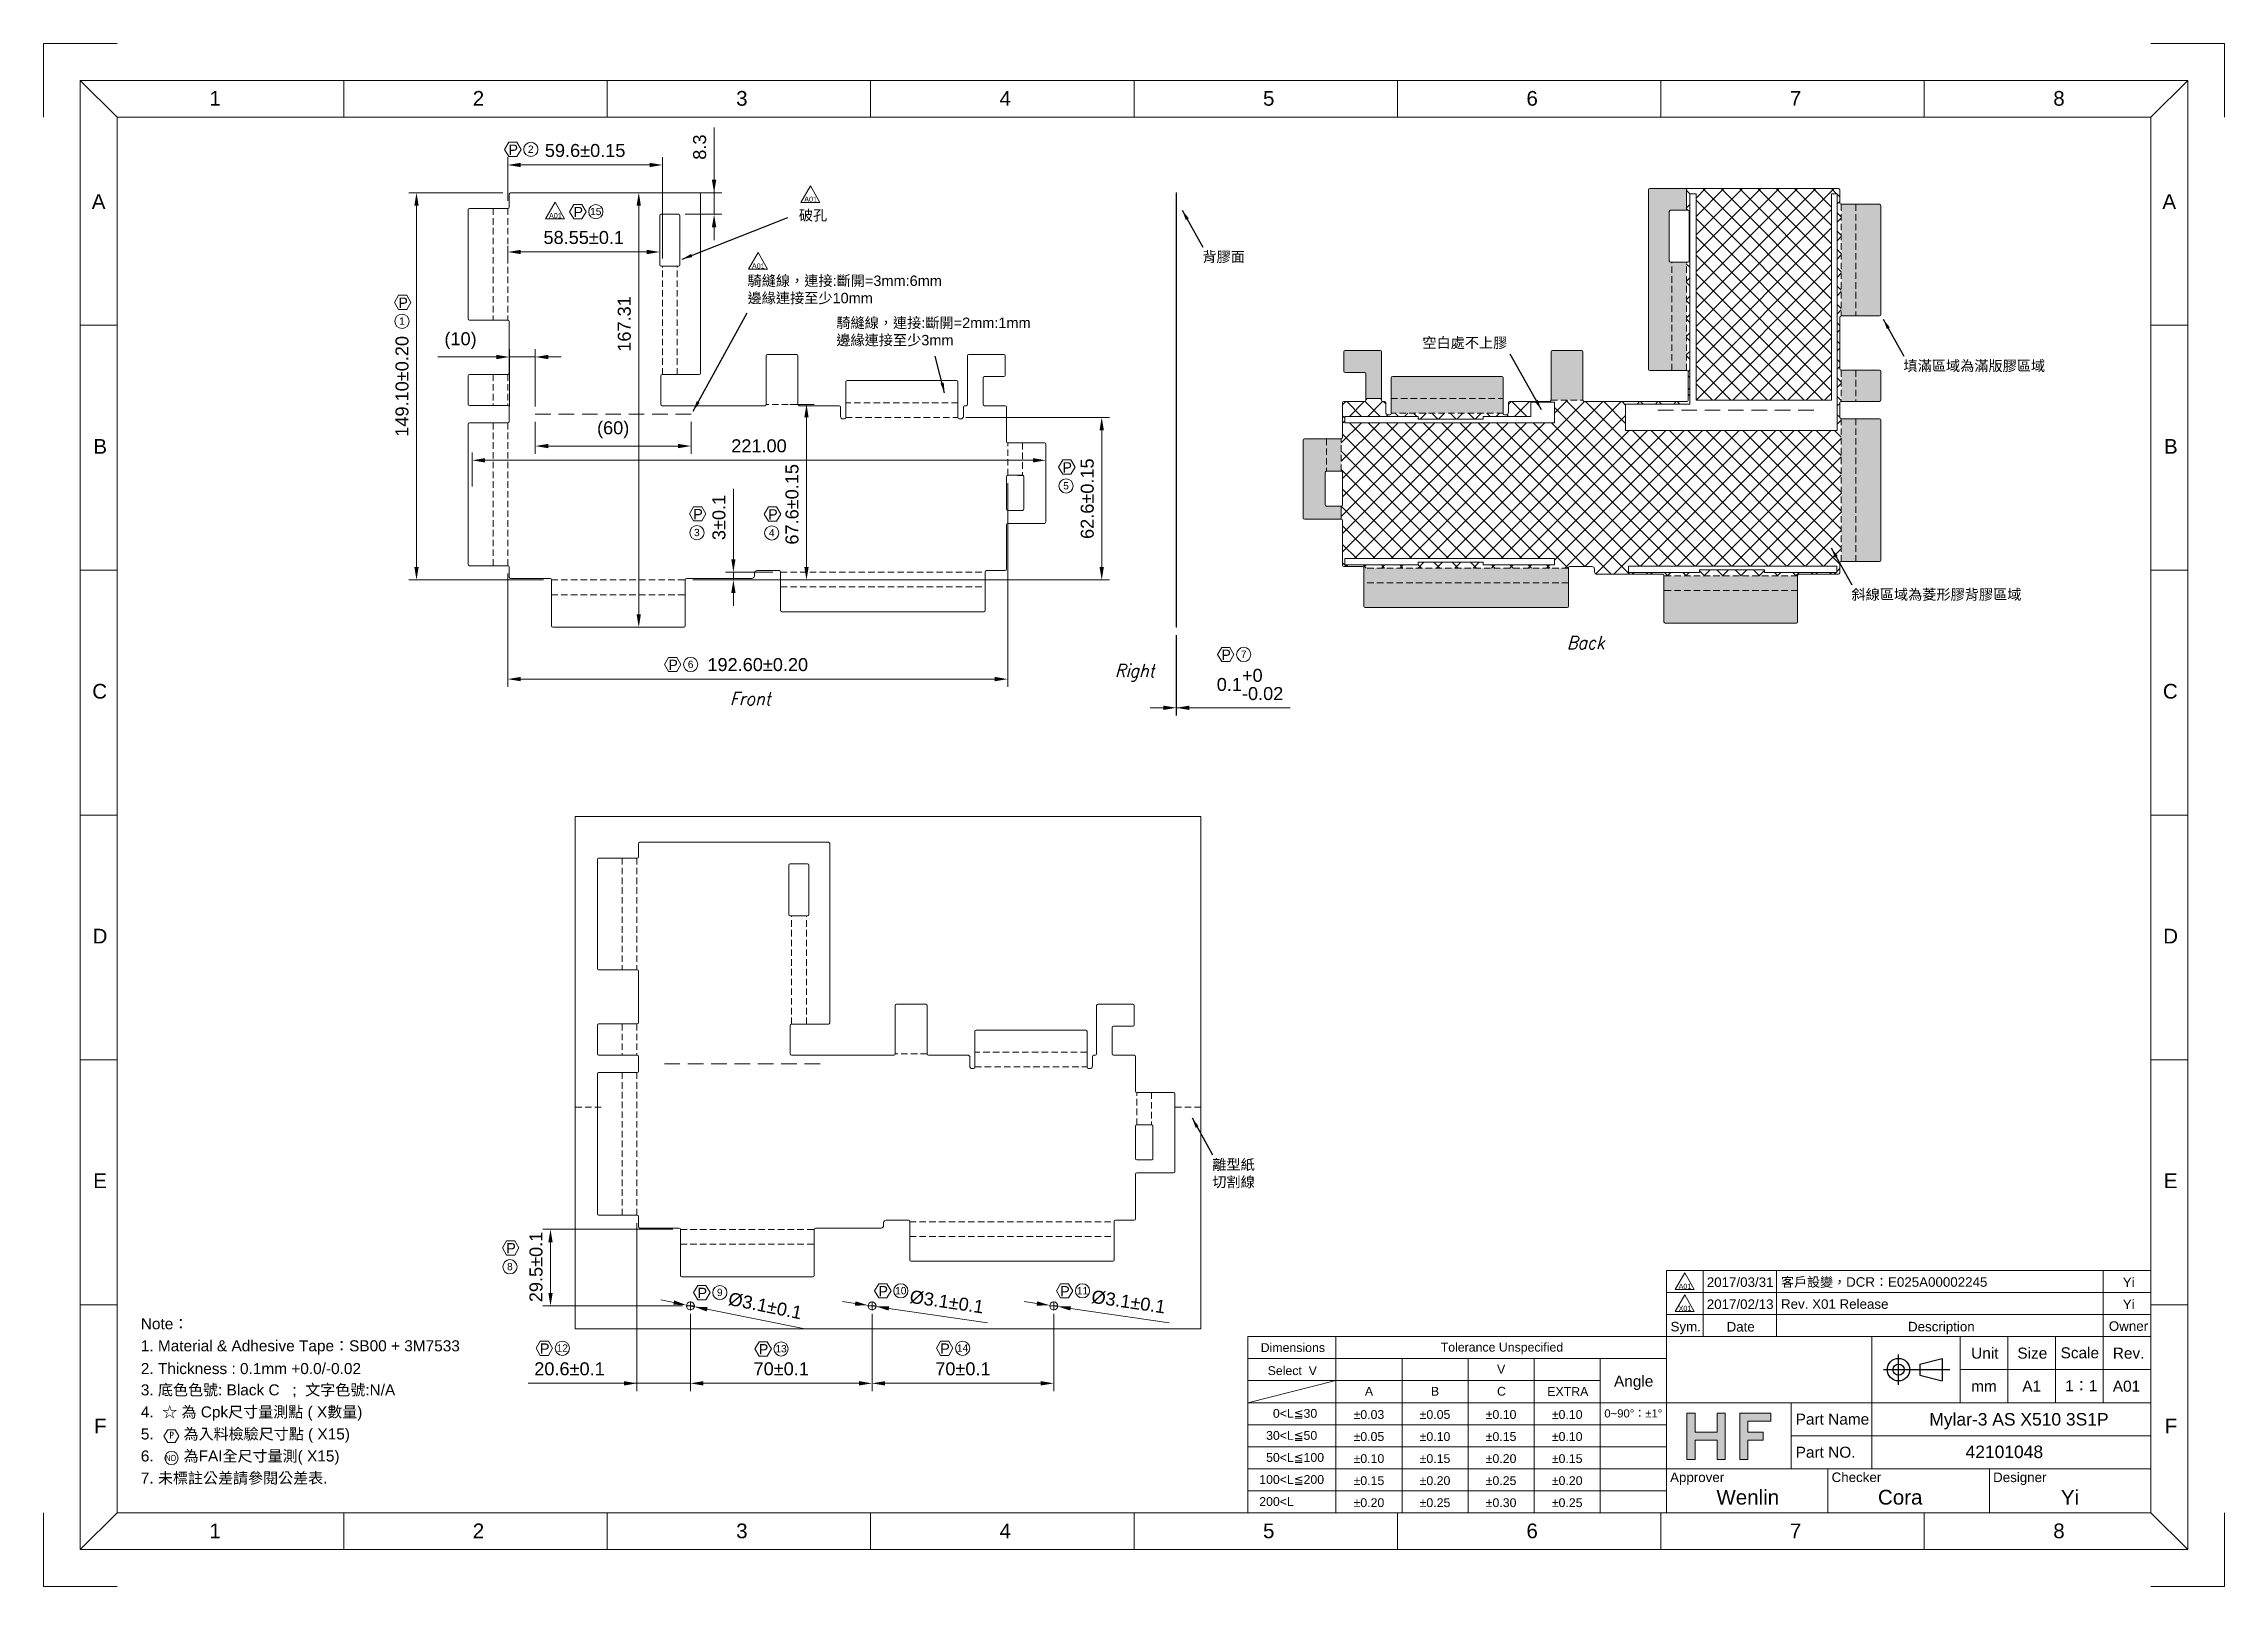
# Model space of a CAD drawing. Header units: inches. Extents: x 2178 to 3018, y 194 to 788.
import ezdxf
from ezdxf.enums import TextEntityAlignment as Align

# ---------------------------------------------------------------- set-up
doc = ezdxf.new("R2010")
doc.units = ezdxf.units.IN
doc.header["$LTSCALE"] = 5
doc.header["$MEASUREMENT"] = 0
for name, pattern in [('ACAD_ISO03W100', [30, 12, -18]), ('DASH2', [0.75, 0.5, -0.25]), ('DOT_CENTER', [14, 12, -1, 0, -1])]:
    doc.linetypes.add(name, pattern=pattern)
doc.layers.get('0').update_dxf_attribs({"lineweight": 0})
doc.layers.get('Defpoints').update_dxf_attribs({"lineweight": 0})
for name, color, linetype, lineweight in [('1', 7, 'Continuous', 0), ('6.FRAME', 7, 'Continuous', 0), ('DIM', 1, 'Continuous', 0)]:
    doc.layers.add(name, color=color, linetype=linetype, lineweight=lineweight)
doc.styles.add('Arial Narrow', font='ARIALN.TTF')
doc.styles.add('CONVERTER_11', font='txt.shx', dxfattribs={"width": 0.9, "oblique": 15})
doc.styles.add('ISOCP', font='mingliu.ttc')
doc.styles.get("Standard").update_dxf_attribs({"font": 'ARIALUNI.TTF', "height": 5})
doc.dimstyles.get("Standard").update_dxf_attribs({"dimtxt": 0.18, "dimasz": 0.18, "dimexe": 0.18, "dimexo": 0.0625, "dimgap": 0.09, "dimtad": 0, "dimtih": 1, "dimtoh": 1, "dimdec": 4, "dimzin": 0, "dimdsep": 46, "dimtxsty": 'Standard', "dimcen": 0.09, "dimadec": 0, "dimazin": 0, "dimtfac": 1, "dimtdec": 4, "dimtofl": 0, "dimtmove": 0, "dimatfit": 3, "dimfxl": 0, "dimtolj": 1, "dimtzin": 0, "dimarcsym": 0})
doc.dimstyles.new('複本 Standard', dxfattribs={"dimtxt": 4, "dimasz": 3.5, "dimexe": 2, "dimexo": 2, "dimgap": 1, "dimtad": 1, "dimdec": 1, "dimzin": 0, "dimdsep": 46, "dimtxsty": 'Standard', "dimcen": 0.09, "dimadec": 0, "dimazin": 0, "dimtfac": 1, "dimtdec": 1, "dimtix": 1, "dimtofl": 0, "dimtmove": 1, "dimatfit": 3, "dimfxl": 0, "dimtolj": 1, "dimtzin": 0, "dimarcsym": 0})

msp = doc.modelspace()

# ---------------------------------------------------------------- texts
at = {"color": 0}
for p in [(2357.173, 745.374), (2382.203, 721.39), (2314.753, 686.449), (2570.562, 623.058), (2428.355, 605.065), (2457.195, 604.959), (2631.81, 550.903), (2418.758, 547.031), (2356.336, 322.413), (2429.986, 305.21), (2499.697, 305.866), (2569.697, 305.866), (2369.314, 283.773), (2453.589, 283.522), (2523.503, 283.773)]:
    msp.add_text('P', height=3.963, dxfattribs=at).set_placement(p)
at = {"attachment_point": 1}
for s, insert, char_height, width in [('{1}', (2241.946, 769.957), 5.6571, 5.1102), ('{2}', (2343.421, 769.957), 5.6571, 5.1102), ('{3}', (2444.896, 769.957), 5.6571, 5.1102), ('{4}', (2546.371, 769.957), 5.6571, 5.1102), ('{5}', (2647.846, 769.957), 5.6571, 5.1102), ('{6}', (2749.321, 769.957), 5.6571, 5.1102), ('{7}', (2850.796, 769.957), 5.6571, 5.1102), ('{8}', (2952.271, 769.957), 5.6571, 5.1102), ('{A}', (2196.647, 730.226), 5.6571, 5.1102), ('{A01}', (2372.799, 722.953), 1.98, 118.48846), ('{A01}', (2471.122, 729.277), 1.98, 118.48846), ('{A}', (2994.304, 730.226), 5.6571, 5.1102), ('{A01}', (2450.965, 703.551), 1.98, 118.48846), ('{B}', (2197.274, 635.95), 5.6571, 5.1102), ('{B}', (2994.931, 635.95), 5.6571, 5.1102), ('{C}', (2196.843, 541.673), 5.6571, 5.1102), ('{C}', (2994.5, 541.673), 5.6571, 5.1102), ('{D}', (2196.969, 447.397), 5.6571, 5.1102), ('{D}', (2994.626, 447.397), 5.6571, 5.1102), ('{E}', (2197.192, 353.175), 5.6571, 5.1102), ('{E}', (2994.849, 353.175), 5.6571, 5.1102), ('{2017/03/31}', (2818.8, 313.168), 3.67714, 118.48846), ('{客戶設變，DCR：E025A00002245}', (2847.389, 313.22), 3.67714, 118.48846), ('{Yi}', (2979.047, 313.094), 3.6771, 118.48846), ('{A01}', (2807.949, 310.7), 1.98, 118.48846), ('{2017/02/13}', (2818.8, 304.683), 3.67714, 118.48846), ('{Rev. X01 Release}', (2847.389, 304.734), 3.67714, 118.48846), ('{Yi}', (2979.047, 304.608), 3.6771, 118.48846), ('{Note：}', (2215.549, 297.43), 4.2429, 118.48846), ('{Sym.}', (2804.837, 296.046), 3.6771, 118.48846), ('{X01}', (2807.949, 302.214), 1.98, 118.48846), ('{Date}', (2826.423, 295.994), 3.6771, 118.48846), ('{Description}', (2896.311, 296.049), 3.67714, 118.48846), ('{Owner}', (2973.674, 296.255), 3.6771, 118.48846), ('{1. Material & Adhesive Tape：SB00 + 3M7533}', (2215.549, 288.944), 4.24286, 194.89879), ('{Dimensions}', (2646.956, 287.834), 3.39429, 22.90589), ('{Tolerance Unspecified}', (2716.295, 287.977), 3.39429, 51.01028), ('{Unit}', (2920.648, 286.12), 4.2429, 118.48846), ('{Size}', (2938.435, 286.12), 4.2429, 118.48846), ('{Scale}', (2955.09, 286.253), 4.2429, 118.48846), ('{Rev.}', (2975.206, 286.12), 4.2429, 118.48846), ('{2. Thickness : 0.1mm +0.0/-0.02}', (2215.549, 280.176), 4.24286, 184.89971), ('{Select  V}', (2649.632, 278.946), 3.39429, 22.90589), ('{V}', (2738.003, 279.493), 3.3943, 22.90589), ('{3. 底色色號: Black C   ;  文字色號:N/A}', (2215.549, 271.973), 4.24286, 225.61131), ('{A}', (2687.089, 271.008), 3.3943, 22.90589), ('{B}', (2712.546, 271.008), 3.3943, 22.90589), ('{C}', (2738.003, 271.008), 3.3943, 22.90589), ('{EXTRA}', (2757.365, 270.905), 3.3943, 21.92266), ('{Angle}', (2783.055, 275.336), 4.2429, 118.48846), ('{mm}', (2920.648, 273.392), 4.2429, 118.48846), ('{A1}', (2940.351, 273.392), 4.2429, 118.48846), ('{1：1}', (2956.887, 273.525), 4.2429, 118.48846), ('{A01}', (2975.206, 273.392), 4.2429, 118.48846), ('{4.  ☆ 為 Cpk尺寸量測點 ( X數量)}', (2215.549, 263.487), 4.24286, 118.48846), ('{    0<L≦30}', (2646.395, 262.496), 3.39429, 52.71632), ('{±0.03}', (2682.726, 262.054), 3.3943, 22.90589), ('{±0.05}', (2708.183, 262.054), 3.3943, 22.90589), ('{±0.10}', (2733.64, 262.054), 3.3943, 22.90589), ('{±0.10}', (2733.64, 262.054), 3.3943, 22.90589), ('{±0.10}', (2759.097, 262.054), 3.3943, 22.90589), ('{0~90°：±1°}', (2779.336, 262.339), 3.11143, 21.92266), ('{Part Name}', (2853.041, 260.702), 4.24286, 118.48846), ('{Mylar-3 AS X510 3S1P}', (2904.516, 260.929), 4.80857, 118.48846), ('{F}', (2197.546, 258.789), 5.6571, 5.1102), ('{5.       為入料檢驗尺寸點 ( X15)}', (2215.549, 255.002), 4.24286, 357.10196), ('{  30<L≦50}', (2646.395, 254.01), 3.39429, 45.69834), ('{±0.05}', (2682.726, 253.568), 3.3943, 22.90589), ('{±0.10}', (2708.183, 253.568), 3.3943, 22.90589), ('{±0.15}', (2733.64, 253.568), 3.3943, 22.90589), ('{±0.10}', (2759.097, 253.568), 3.3943, 22.90589), ('{F}', (2995.203, 258.789), 5.6571, 5.1102), ('{6.       為FAI全尺寸量測( X15)}', (2215.549, 246.516), 4.24286, 118.48846), ('{  50<L≦100}', (2646.395, 245.525), 3.39429, 48.68748), ('{±0.10}', (2682.726, 245.082), 3.3943, 22.90589), ('{±0.15}', (2708.183, 245.082), 3.3943, 22.90589), ('{±0.20}', (2733.64, 245.082), 3.3943, 22.90589), ('{±0.15}', (2759.097, 245.082), 3.3943, 22.90589), ('{Part NO.}', (2853.041, 247.974), 4.2429, 118.48846), ('{42101048}', (2918.477, 248.396), 4.8086, 118.48846), ('{7. 未標註公差請參閱公差表.}', (2215.549, 238.03), 4.24286, 118.48846), ('{100<L≦200}', (2646.395, 237.039), 3.39429, 22.90589), ('{±0.15}', (2682.726, 236.596), 3.3943, 22.90589), ('{±0.20}', (2708.183, 236.596), 3.3943, 22.90589), ('{±0.25}', (2733.64, 236.596), 3.3943, 22.90589), ('{±0.20}', (2759.097, 236.596), 3.3943, 22.90589), ('{Approver}', (2804.662, 238.03), 3.6771, 118.48846), ('{Checker}', (2866.887, 238.044), 3.6771, 118.48846), ('{Designer}', (2929.096, 238.024), 3.6771, 118.48846), ('{200<L}', (2646.395, 228.553), 3.3943, 22.90589), ('{±0.20}', (2682.726, 228.111), 3.3943, 22.90589), ('{±0.25}', (2708.183, 228.111), 3.3943, 22.90589), ('{±0.30}', (2733.64, 228.111), 3.3943, 22.90589), ('{±0.25}', (2759.097, 228.111), 3.3943, 22.90589), ('{Wenlin}', (2822.515, 231.348), 5.6571, 118.48846), ('{Cora}', (2884.744, 231.348), 5.6571, 118.48846), ('{Yi}', (2955.207, 231.265), 5.6571, 118.48846), ('{2}', (2343.421, 218.385), 5.6571, 5.1102), ('{3}', (2444.896, 218.385), 5.6571, 5.1102), ('{6}', (2749.321, 218.385), 5.6571, 5.1102), ('{8}', (2952.271, 218.385), 5.6571, 5.1102), ('{1}', (2241.946, 218.385), 5.6571, 5.1102), ('{4}', (2546.371, 218.385), 5.6571, 5.1102), ('{5}', (2647.846, 218.385), 5.6571, 5.1102), ('{7}', (2850.796, 218.385), 5.6571, 5.1102)]:
    msp.add_mtext(s, dxfattribs=dict(at, insert=insert, char_height=char_height, width=width))
at = {"lineweight": 0, "char_height": 4, "attachment_point": 1}
for s, insert, width in [('{破孔}', (2469.062, 724.121), 90.63184), ('{背膠面}', (2624.498, 708.136), 52.50983), ('{騎縫線，連接:斷開=3mm:6mm\\P邊緣連接至少10mm}', (2449.287, 698.909), 90.63184), ('{騎縫線，連接:斷開=2mm:1mm\\P邊緣連接至少3mm}', (2483.473, 682.719), 90.63184), ('{空白處不上膠}', (2709.24, 675.02), 83.54366), ('{填滿區域為滿版膠區域}', (2894.572, 666.152), 83.54366), ('{斜線區域為菱形膠背膠區域}', (2874.531, 578.102), 83.54366), ('{離型紙\\P切割線}', (2628.311, 358.581), 52.50983)]:
    msp.add_mtext(s, dxfattribs=dict(at, insert=insert, width=width))
at = {"layer": '1', "color": 4, "linetype": 'Continuous', "style": 'CONVERTER_11', "oblique": 15, "width": 0.9}
for s, p in [('Back', (2764.912, 555.078)), ('Right', (2590.811, 544.301))]:
    msp.add_text(s, height=5, dxfattribs=at).set_placement(p)
at = {"layer": 'DIM', "color": 4, "linetype": 'Continuous', "style": 'CONVERTER_11', "oblique": 15, "width": 0.9}
msp.add_text('Front', height=5, dxfattribs=at).set_placement((2442.507, 533.476))

# ---------------------------------------------------------------- blocks, each defined once
blk = doc.blocks.new('A$C26A02E95')
at = {"linetype": 'Continuous', "flags": 128}
blk.add_lwpolyline([(6.79, 4.5), (5.56, 6.63), (3.09, 6.63), (1.86, 4.5), (3.09, 2.36), (5.56, 2.36)], close=True, dxfattribs=at)
at = {"color": 0, "linetype": 'Continuous', "style": 'ISOCP'}
blk.add_text('P', height=2.3, dxfattribs=at).set_placement((3.64, 3.69))
blk = doc.blocks.new('ITEM')
at = {"layer": '6.FRAME', "lineweight": 15}
blk.add_circle((0, 0), 2.34, dxfattribs=at)
at = {"layer": '6.FRAME', "lineweight": 15, "style": 'Arial Narrow'}
blk.add_attdef('99', text='', height=2.17, dxfattribs=at).set_placement((0.07, -1.07), align=Align.CENTER)
blk = doc.blocks.new('*D422')
at = {"layer": 'Defpoints', "color": 0}
for p in [(2357.98, 730.79), (2321.75, 581.69), (2373.71, 581.69)]:
    blk.add_point(p, dxfattribs=at)
at = {"layer": 'DIM', "color": 1}
for p, q in [((2354.98, 730.79), (2318.75, 730.79)), ((2321.75, 725.79), (2321.75, 586.69)), ((2370.71, 581.69), (2318.75, 581.69))]:
    blk.add_line(p, q, dxfattribs=at)
for points in [[(2322.58, 725.79), (2320.91, 725.79), (2321.75, 730.79)], [(2320.91, 586.69), (2322.58, 586.69), (2321.75, 581.69)]]:
    blk.add_solid(points, dxfattribs=at)
at = {"layer": 'DIM', "color": 7, "insert": (2316.19, 656.24), "char_height": 5, "attachment_point": 5, "rotation": 90}
blk.add_mtext('\\A1;149.10%%p0.20', dxfattribs=at)
blk = doc.blocks.new('*D423')
at = {"layer": 'Defpoints', "color": 0}
for p in [(2549.51, 621.99), (2356.91, 587.19), (2549.51, 543.52)]:
    blk.add_point(p, dxfattribs=at)
at = {"layer": 'DIM', "color": 1}
for p, q in [((2549.51, 618.99), (2549.51, 540.52)), ((2356.91, 584.19), (2356.91, 540.52)), ((2361.91, 543.52), (2544.51, 543.52))]:
    blk.add_line(p, q, dxfattribs=at)
for points in [[(2361.91, 544.36), (2361.91, 542.69), (2356.91, 543.52)], [(2544.51, 542.69), (2544.51, 544.36), (2549.51, 543.52)]]:
    blk.add_solid(points, dxfattribs=at)
at = {"layer": 'DIM', "color": 7, "insert": (2453.21, 549.08), "char_height": 5, "attachment_point": 5}
blk.add_mtext('\\A1;192.60%%p0.20', dxfattribs=at)
blk = doc.blocks.new('*D424')
at = {"layer": 'Defpoints', "color": 0}
for p in [(2614.41, 563.48), (2614.51, 563.48), (2614.51, 532.48)]:
    blk.add_point(p, dxfattribs=at)
at = {"layer": 'DIM', "color": 1}
for p, q in [((2614.41, 560.48), (2614.41, 529.48)), ((2614.51, 560.48), (2614.51, 529.48)), ((2609.41, 532.48), (2604.41, 532.48)), ((2614.41, 532.48), (2614.51, 532.48)), ((2614.51, 532.48), (2658.33, 532.48)), ((2619.51, 532.48), (2624.51, 532.48))]:
    blk.add_line(p, q, dxfattribs=at)
for points in [[(2609.41, 531.64), (2609.41, 533.31), (2614.41, 532.48)], [(2619.51, 533.31), (2619.51, 531.64), (2614.51, 532.48)]]:
    blk.add_solid(points, dxfattribs=at)
at = {"layer": 'DIM', "color": 7, "insert": (2642.84, 541.46), "char_height": 5, "attachment_point": 5}
blk.add_mtext('\\A1;0.1\\S+0^ -0.02;', dxfattribs=at)
blk = doc.blocks.new('*D425')
at = {"layer": 'Defpoints', "color": 0}
for p in [(2343.18, 627.76), (2343.18, 614.69), (2564.18, 618.87)]:
    blk.add_point(p, dxfattribs=at)
at = {"layer": 'DIM'}
for p, q in [((2343.18, 617.69), (2343.18, 630.76)), ((2564.18, 621.87), (2564.18, 630.76)), ((2559.18, 627.76), (2348.18, 627.76))]:
    blk.add_line(p, q, dxfattribs=at)
for points in [[(2348.18, 628.59), (2348.18, 626.92), (2343.18, 627.76)], [(2559.18, 626.92), (2559.18, 628.59), (2564.18, 627.76)]]:
    blk.add_solid(points, dxfattribs=at)
at = {"layer": 'DIM', "color": 7, "insert": (2453.68, 633.31), "char_height": 5, "attachment_point": 5}
blk.add_mtext('\\A1;221.00', dxfattribs=at)
blk = doc.blocks.new('*D426')
at = {"layer": 'Defpoints', "color": 0}
for p in [(2387.26, 730.79), (2388.73, 563.48), (2407.37, 563.48)]:
    blk.add_point(p, dxfattribs=at)
at = {"layer": 'DIM'}
for p, q in [((2390.26, 730.79), (2410.37, 730.79)), ((2407.37, 725.79), (2407.37, 568.48)), ((2391.73, 563.48), (2410.37, 563.48))]:
    blk.add_line(p, q, dxfattribs=at)
for points in [[(2408.2, 725.79), (2406.53, 725.79), (2407.37, 730.79)], [(2406.53, 568.48), (2408.2, 568.48), (2407.37, 563.48)]]:
    blk.add_solid(points, dxfattribs=at)
at = {"layer": 'DIM', "color": 7, "insert": (2401.81, 680.26), "char_height": 5, "attachment_point": 5, "rotation": 90}
blk.add_mtext('\\A1;167.31', dxfattribs=at)
blk = doc.blocks.new('*D442')
at = {"color": 1}
for p, q in [((2406.65, 334.08), (2406.65, 269.37)), ((2427.25, 299.18), (2427.25, 269.37)), ((2406.65, 272.37), (2364.73, 272.37)), ((2401.65, 272.37), (2396.65, 272.37)), ((2406.65, 272.37), (2427.25, 272.37)), ((2432.25, 272.37), (2437.25, 272.37))]:
    blk.add_line(p, q, dxfattribs=at)
for points in [[(2401.65, 271.54), (2401.65, 273.21), (2406.65, 272.37)], [(2432.25, 273.21), (2432.25, 271.54), (2427.25, 272.37)]]:
    blk.add_solid(points, dxfattribs=at)
at = {"layer": 'Defpoints', "color": 0}
for p in [(2406.65, 337.08), (2427.25, 302.18), (2427.25, 272.37)]:
    blk.add_point(p, dxfattribs=at)
at = {"color": 7, "insert": (2380.69, 277.93), "char_height": 5, "attachment_point": 5}
blk.add_mtext('\\A1;20.6%%p0.1', dxfattribs=at)
blk = doc.blocks.new('*D443')
at = {"color": 1}
for p, q in [((2420.45, 331.68), (2370.37, 331.68)), ((2373.37, 326.68), (2373.37, 307.18)), ((2424.25, 302.18), (2370.37, 302.18))]:
    blk.add_line(p, q, dxfattribs=at)
for points in [[(2374.2, 326.68), (2372.54, 326.68), (2373.37, 331.68)], [(2372.54, 307.18), (2374.2, 307.18), (2373.37, 302.18)]]:
    blk.add_solid(points, dxfattribs=at)
at = {"layer": 'Defpoints', "color": 0}
for p in [(2423.45, 331.68), (2373.37, 302.18), (2427.25, 302.18)]:
    blk.add_point(p, dxfattribs=at)
at = {"color": 7, "insert": (2367.81, 317.18), "char_height": 5, "attachment_point": 5, "rotation": 90}
blk.add_mtext('\\A1;29.5%%p0.1', dxfattribs=at)
blk = doc.blocks.new('*D444')
at = {"color": 1}
for p, q in [((2427.25, 299.18), (2427.25, 269.37)), ((2497.25, 299.18), (2497.25, 269.37)), ((2432.25, 272.37), (2492.25, 272.37))]:
    blk.add_line(p, q, dxfattribs=at)
for points in [[(2432.25, 273.21), (2432.25, 271.54), (2427.25, 272.37)], [(2492.25, 271.54), (2492.25, 273.21), (2497.25, 272.37)]]:
    blk.add_solid(points, dxfattribs=at)
at = {"layer": 'Defpoints', "color": 0}
for p in [(2427.25, 302.18), (2497.25, 302.18), (2497.25, 272.37)]:
    blk.add_point(p, dxfattribs=at)
at = {"color": 7, "insert": (2462.25, 277.93), "char_height": 5, "attachment_point": 5}
blk.add_mtext('\\A1;70%%p0.1', dxfattribs=at)
blk = doc.blocks.new('*D445')
at = {"color": 1}
for p, q in [((2420.83, 303.47), (2415.93, 304.46)), ((2425.73, 302.48), (2428.77, 301.87)), ((2433.67, 300.88), (2471.32, 293.29))]:
    blk.add_line(p, q, dxfattribs=at)
for points in [[(2420.67, 302.65), (2421, 304.29), (2425.73, 302.48)], [(2433.84, 301.7), (2433.51, 300.06), (2428.77, 301.87)]]:
    blk.add_solid(points, dxfattribs=at)
at = {"layer": 'Defpoints', "color": 0}
for p in [(2425.73, 302.48), (2428.77, 301.87)]:
    blk.add_point(p, dxfattribs=at)
at = {"color": 7, "insert": (2456.07, 302.17), "char_height": 5, "attachment_point": 5, "rotation": 348.59898}
blk.add_mtext('\\A1;%%c3.1%%p0.1', dxfattribs=at)
blk = doc.blocks.new('*D446')
at = {"color": 1}
for p, q in [((2490.77, 303.13), (2485.82, 303.85)), ((2495.72, 302.4), (2498.79, 301.95)), ((2503.73, 301.22), (2541.73, 295.65))]:
    blk.add_line(p, q, dxfattribs=at)
for points in [[(2490.65, 302.3), (2490.89, 303.95), (2495.72, 302.4)], [(2503.85, 302.05), (2503.61, 300.4), (2498.79, 301.95)]]:
    blk.add_solid(points, dxfattribs=at)
at = {"layer": 'Defpoints', "color": 0}
for p in [(2495.72, 302.4), (2498.79, 301.95)]:
    blk.add_point(p, dxfattribs=at)
at = {"color": 7, "insert": (2526.03, 303.71), "char_height": 5, "attachment_point": 5, "rotation": 351.6558}
blk.add_mtext('\\A1;%%c3.1%%p0.1', dxfattribs=at)
blk = doc.blocks.new('*D447')
at = {"color": 1}
for p, q in [((2560.77, 303.13), (2555.82, 303.85)), ((2565.72, 302.4), (2568.79, 301.95)), ((2573.73, 301.22), (2611.73, 295.65))]:
    blk.add_line(p, q, dxfattribs=at)
for points in [[(2560.65, 302.3), (2560.89, 303.95), (2565.72, 302.4)], [(2573.85, 302.05), (2573.61, 300.4), (2568.79, 301.95)]]:
    blk.add_solid(points, dxfattribs=at)
at = {"layer": 'Defpoints', "color": 0}
for p in [(2565.72, 302.4), (2568.79, 301.95)]:
    blk.add_point(p, dxfattribs=at)
at = {"color": 7, "insert": (2596.03, 303.71), "char_height": 5, "attachment_point": 5, "rotation": 351.6558}
blk.add_mtext('\\A1;%%c3.1%%p0.1', dxfattribs=at)
blk = doc.blocks.new('*D448')
at = {"color": 1}
for p, q in [((2497.25, 299.18), (2497.25, 269.37)), ((2567.25, 299.18), (2567.25, 269.37)), ((2502.25, 272.37), (2562.25, 272.37))]:
    blk.add_line(p, q, dxfattribs=at)
for points in [[(2502.25, 273.21), (2502.25, 271.54), (2497.25, 272.37)], [(2562.25, 271.54), (2562.25, 273.21), (2567.25, 272.37)]]:
    blk.add_solid(points, dxfattribs=at)
at = {"layer": 'Defpoints', "color": 0}
for p in [(2497.25, 302.18), (2567.25, 302.18), (2567.25, 272.37)]:
    blk.add_point(p, dxfattribs=at)
at = {"color": 7, "insert": (2532.25, 277.93), "char_height": 5, "attachment_point": 5}
blk.add_mtext('\\A1;70%%p0.1', dxfattribs=at)
blk = doc.blocks.new('*D449')
at = {"layer": 'Defpoints', "color": 0}
for p in [(2416.51, 741.47), (2356.91, 724.73), (2416.51, 702.49)]:
    blk.add_point(p, dxfattribs=at)
at = {"layer": 'DIM'}
for p, q in [((2356.91, 727.73), (2356.91, 744.47)), ((2361.91, 741.47), (2411.51, 741.47)), ((2416.51, 705.49), (2416.51, 744.47))]:
    blk.add_line(p, q, dxfattribs=at)
for points in [[(2361.91, 742.31), (2361.91, 740.64), (2356.91, 741.47)], [(2411.51, 740.64), (2411.51, 742.31), (2416.51, 741.47)]]:
    blk.add_solid(points, dxfattribs=at)
at = {"layer": 'DIM', "color": 7, "insert": (2386.71, 747.03), "char_height": 5, "attachment_point": 5}
blk.add_mtext('\\A1;59.6%%p0.15', dxfattribs=at)
blk = doc.blocks.new('*D450')
at = {"layer": 'Defpoints', "color": 0}
for p in [(2425.21, 581.69), (2443.82, 584.69), (2462.01, 584.69)]:
    blk.add_point(p, dxfattribs=at)
at = {"layer": 'DIM'}
for p, q in [((2443.82, 589.69), (2443.82, 616.8)), ((2428.21, 581.69), (2446.82, 581.69)), ((2459.01, 584.69), (2440.82, 584.69)), ((2443.82, 581.69), (2443.82, 584.69)), ((2443.82, 576.69), (2443.82, 571.69))]:
    blk.add_line(p, q, dxfattribs=at)
for points in [[(2442.99, 589.69), (2444.65, 589.69), (2443.82, 584.69)], [(2444.65, 576.69), (2442.99, 576.69), (2443.82, 581.69)]]:
    blk.add_solid(points, dxfattribs=at)
at = {"layer": 'DIM', "color": 7, "insert": (2438.27, 605.74), "char_height": 5, "attachment_point": 5, "rotation": 90}
blk.add_mtext('\\A1;3%%p0.1', dxfattribs=at)
blk = doc.blocks.new('*D451')
at = {"layer": 'Defpoints', "color": 0}
for p in [(2530.31, 644.29), (2585.72, 644.29), (2425.21, 581.69)]:
    blk.add_point(p, dxfattribs=at)
at = {"layer": 'DIM'}
for p, q in [((2533.31, 644.29), (2588.72, 644.29)), ((2585.72, 586.69), (2585.72, 639.29)), ((2428.21, 581.69), (2588.72, 581.69))]:
    blk.add_line(p, q, dxfattribs=at)
for points in [[(2586.55, 639.29), (2584.88, 639.29), (2585.72, 644.29)], [(2584.88, 586.69), (2586.55, 586.69), (2585.72, 581.69)]]:
    blk.add_solid(points, dxfattribs=at)
at = {"layer": 'DIM', "color": 7, "insert": (2580.16, 612.99), "char_height": 5, "attachment_point": 5, "rotation": 90}
blk.add_mtext('\\A1;62.6%%p0.15', dxfattribs=at)
blk = doc.blocks.new('*D452')
at = {"layer": 'Defpoints', "color": 0}
for p in [(2462.56, 649.29), (2425.21, 581.69), (2471.98, 581.69)]:
    blk.add_point(p, dxfattribs=at)
at = {"layer": 'DIM'}
for p, q in [((2465.56, 649.29), (2474.98, 649.29)), ((2471.98, 644.29), (2471.98, 586.69)), ((2428.21, 581.69), (2474.98, 581.69))]:
    blk.add_line(p, q, dxfattribs=at)
for points in [[(2472.81, 644.29), (2471.14, 644.29), (2471.98, 649.29)], [(2471.14, 586.69), (2472.81, 586.69), (2471.98, 581.69)]]:
    blk.add_solid(points, dxfattribs=at)
at = {"layer": 'DIM', "color": 7, "insert": (2466.42, 610.82), "char_height": 5, "attachment_point": 5, "rotation": 90}
blk.add_mtext('\\A1;67.6%%p0.15', dxfattribs=at)
blk = doc.blocks.new('*D472')
at = {"layer": 'Defpoints', "color": 0}
for p in [(2357.51, 667.55), (2357.51, 645.52), (2367.51, 645.52)]:
    blk.add_point(p, dxfattribs=at)
at = {"layer": 'DIM'}
for p, q in [((2352.51, 667.55), (2329.92, 667.55)), ((2357.51, 648.52), (2357.51, 670.55)), ((2367.51, 667.55), (2357.51, 667.55)), ((2367.51, 648.52), (2367.51, 670.55)), ((2372.51, 667.55), (2377.51, 667.55))]:
    blk.add_line(p, q, dxfattribs=at)
for points in [[(2352.51, 666.71), (2352.51, 668.38), (2357.51, 667.55)], [(2372.51, 668.38), (2372.51, 666.71), (2367.51, 667.55)]]:
    blk.add_solid(points, dxfattribs=at)
at = {"layer": 'DIM', "color": 7, "insert": (2338.71, 673.82), "char_height": 5, "attachment_point": 5}
blk.add_mtext('\\A1;(10)', dxfattribs=at)
blk = doc.blocks.new('*D473')
at = {"layer": 'Defpoints', "color": 0}
for p in [(2367.51, 645.52), (2427.51, 645.52), (2427.51, 633.26)]:
    blk.add_point(p, dxfattribs=at)
at = {"layer": 'DIM'}
for p, q in [((2367.51, 642.52), (2367.51, 630.26)), ((2427.51, 642.52), (2427.51, 630.26)), ((2372.51, 633.26), (2422.51, 633.26))]:
    blk.add_line(p, q, dxfattribs=at)
for points in [[(2372.51, 634.09), (2372.51, 632.42), (2367.51, 633.26)], [(2422.51, 632.42), (2422.51, 634.09), (2427.51, 633.26)]]:
    blk.add_solid(points, dxfattribs=at)
at = {"layer": 'DIM', "color": 7, "insert": (2397.51, 639.53), "char_height": 5, "attachment_point": 5}
blk.add_mtext('\\A1;(60)', dxfattribs=at)
blk = doc.blocks.new('*D483')
at = {"layer": 'Defpoints', "color": 0}
for p in [(2415.46, 721.99), (2356.91, 713.35), (2415.46, 707.98)]:
    blk.add_point(p, dxfattribs=at)
at = {"layer": 'DIM'}
for p, q in [((2415.46, 718.99), (2415.46, 704.98)), ((2356.91, 710.35), (2356.91, 704.98)), ((2361.91, 707.98), (2410.46, 707.98))]:
    blk.add_line(p, q, dxfattribs=at)
for points in [[(2361.91, 708.81), (2361.91, 707.14), (2356.91, 707.98)], [(2410.46, 707.14), (2410.46, 708.81), (2415.46, 707.98)]]:
    blk.add_solid(points, dxfattribs=at)
at = {"layer": 'DIM', "color": 7, "insert": (2386.18, 713.53), "char_height": 5, "attachment_point": 5}
blk.add_mtext('\\A1;58.55%%p0.1', dxfattribs=at)
blk = doc.blocks.new('*D484')
at = {"layer": 'Defpoints', "color": 0}
for p in [(2422.18, 730.79), (2422.18, 722.49), (2436.39, 730.79)]:
    blk.add_point(p, dxfattribs=at)
at = {"layer": 'DIM'}
for p, q in [((2436.39, 722.49), (2436.39, 755.9)), ((2436.39, 735.79), (2436.39, 740.79)), ((2425.18, 730.79), (2439.39, 730.79)), ((2425.18, 722.49), (2439.39, 722.49)), ((2436.39, 722.49), (2436.39, 730.79)), ((2436.39, 717.49), (2436.39, 712.49))]:
    blk.add_line(p, q, dxfattribs=at)
for points in [[(2435.55, 735.79), (2437.22, 735.79), (2436.39, 730.79)], [(2437.22, 717.49), (2435.55, 717.49), (2436.39, 722.49)]]:
    blk.add_solid(points, dxfattribs=at)
at = {"layer": 'DIM', "color": 7, "insert": (2430.83, 748.35), "char_height": 5, "attachment_point": 5, "rotation": 90}
blk.add_mtext('\\A1;8.3', dxfattribs=at)

# ---------------------------------------------------------------- dimensions: what is measured, and where the dimension line sits
dim = msp.add_linear_dim(base=(2427.251, 272.374), p1=(2406.651, 337.075), p2=(2427.251, 302.175), dimstyle='Standard', override={"dimtxt": 4, "dimasz": 5, "dimexe": 3, "dimexo": 3, "dimgap": 3, "dimtad": 3, "dimtih": 0, "dimtoh": 0, "dimdec": 2, "dimzin": 8, "dimcen": 0, "dimclrd": 1, "dimclre": 1, "dimclrt": 7, "dimtol": 1, "dimlim": 0, "dimtp": 0.1, "dimtm": 0.1, "dimtdec": 2, "dimtofl": 1, "dimatfit": 0, "dimtzin": 8, "dimlwd": 65535, "dimlwe": 65535})
dim.commit()
dim.dimension.update_dxf_attribs({"geometry": '*D442', "text_midpoint": (2380.688, 272.374), "dimtype": 160})
dim = msp.add_linear_dim(base=(2373.369, 302.175), p1=(2423.451, 331.675), p2=(2427.251, 302.175), angle=90, dimstyle='Standard', override={"dimtxt": 4, "dimasz": 5, "dimexe": 3, "dimexo": 3, "dimgap": 3, "dimtad": 3, "dimtih": 0, "dimtoh": 0, "dimdec": 2, "dimzin": 8, "dimcen": 0, "dimclrd": 1, "dimclre": 1, "dimclrt": 7, "dimtol": 1, "dimlim": 0, "dimtp": 0.1, "dimtm": 0.1, "dimtdec": 2, "dimtofl": 1, "dimatfit": 0, "dimtzin": 8, "dimlwd": 65535, "dimlwe": 65535})
dim.commit()
dim.dimension.update_dxf_attribs({"geometry": '*D443', "text_midpoint": (2373.369, 317.175), "dimtype": 160})
for p1, p2, picture, middle in [((2425.732, 302.482), (2428.771, 301.869), '*D445', (2454.945, 296.591)), ((2495.718, 302.4), (2498.785, 301.95), '*D446', (2525.204, 298.076)), ((2565.718, 302.4), (2568.785, 301.95), '*D447', (2595.204, 298.076))]:
    dim = msp.add_diameter_dim_2p(p1=p1, p2=p2, dimstyle='Standard', override={"dimtxt": 4, "dimasz": 5, "dimexe": 3, "dimexo": 3, "dimgap": 3, "dimtad": 3, "dimtih": 0, "dimtoh": 0, "dimdec": 2, "dimzin": 8, "dimcen": 0, "dimclrd": 1, "dimclre": 256, "dimclrt": 7, "dimtol": 1, "dimlim": 0, "dimtp": 0.1, "dimtm": 0.1, "dimtdec": 2, "dimtofl": 1, "dimatfit": 0, "dimtzin": 8, "dimlwd": 65535, "dimlwe": 65535})
    dim.commit()
    dim.dimension.update_dxf_attribs({"geometry": picture, "text_midpoint": middle, "dimtype": 163})
for base, p1, p2, picture, middle in [((2497.251, 272.374), (2427.251, 302.175), (2497.251, 302.175), '*D444', (2462.251, 277.929)), ((2567.251, 272.374), (2497.251, 302.175), (2567.251, 302.175), '*D448', (2532.251, 277.929))]:
    dim = msp.add_linear_dim(base=base, p1=p1, p2=p2, dimstyle='Standard', override={"dimtxt": 4, "dimasz": 5, "dimexe": 3, "dimexo": 3, "dimgap": 3, "dimtad": 3, "dimtih": 0, "dimtoh": 0, "dimdec": 2, "dimzin": 8, "dimcen": 0, "dimclrd": 1, "dimclre": 1, "dimclrt": 7, "dimtol": 1, "dimlim": 0, "dimtp": 0.1, "dimtm": 0.1, "dimtdec": 2, "dimtofl": 1, "dimatfit": 0, "dimtzin": 8, "dimlwd": 65535, "dimlwe": 65535})
    dim.commit()
    dim.dimension.update_dxf_attribs({"geometry": picture, "text_midpoint": middle})
at = {"layer": 'DIM'}
for base, p1, p2, override, picture, middle in [((2416.507, 741.473), (2356.907, 724.732), (2416.507, 702.486), {"dimtxt": 4, "dimasz": 5, "dimexe": 3, "dimexo": 3, "dimgap": 3, "dimtad": 3, "dimtih": 0, "dimtoh": 0, "dimdec": 2, "dimzin": 8, "dimcen": 0, "dimclrd": 256, "dimclre": 256, "dimclrt": 7, "dimtol": 1, "dimlim": 0, "dimtp": 0.15, "dimtm": 0.15, "dimtdec": 2, "dimtofl": 1, "dimatfit": 0, "dimtzin": 8, "dimlwd": 65535, "dimlwe": 65535}, '*D449', (2386.707, 747.028)), ((2415.457, 707.977), (2356.907, 713.354), (2415.457, 721.986), {"dimtxt": 4, "dimasz": 5, "dimexe": 3, "dimexo": 3, "dimgap": 3, "dimtad": 3, "dimtih": 0, "dimtoh": 0, "dimdec": 2, "dimlfac": 1, "dimcen": 0, "dimclrd": 256, "dimclre": 256, "dimclrt": 7, "dimtol": 1, "dimlim": 0, "dimtp": 0.1, "dimtm": 0.1, "dimtdec": 2, "dimtofl": 1, "dimatfit": 0, "dimtzin": 8, "dimlwd": 65535, "dimlwe": 65535}, '*D483', (2386.182, 713.532)), ((2343.177, 627.758), (2564.177, 618.872), (2343.177, 614.686), {"dimtxt": 4, "dimasz": 5, "dimexe": 3, "dimexo": 3, "dimgap": 3, "dimtad": 3, "dimtih": 0, "dimtoh": 0, "dimdec": 2, "dimcen": 0, "dimclrd": 256, "dimclre": 256, "dimclrt": 7, "dimtp": 0.1, "dimtm": 0.1, "dimtdec": 2, "dimtofl": 1, "dimatfit": 0, "dimlwd": 65535, "dimlwe": 65535}, '*D425', (2453.677, 633.313)), ((2549.507, 543.524), (2356.907, 587.186), (2549.507, 621.986), {"dimtxt": 4, "dimasz": 5, "dimexe": 3, "dimexo": 3, "dimgap": 3, "dimtad": 3, "dimtih": 0, "dimtoh": 0, "dimdec": 2, "dimcen": 0, "dimclrd": 1, "dimclre": 1, "dimclrt": 7, "dimtol": 1, "dimlim": 0, "dimtp": 0.2, "dimtm": 0.2, "dimtdec": 2, "dimtofl": 1, "dimatfit": 0, "dimlwd": 65535, "dimlwe": 65535}, '*D423', (2453.207, 549.079))]:
    dim = msp.add_linear_dim(base=base, p1=p1, p2=p2, dimstyle='Standard', override=override, dxfattribs=at)
    dim.commit()
    dim.dimension.update_dxf_attribs({"geometry": picture, "text_midpoint": middle})
for base, p1, p2, override, picture, middle in [((2436.388, 730.786), (2422.177, 722.486), (2422.177, 730.786), {"dimtxt": 4, "dimasz": 5, "dimexe": 3, "dimexo": 3, "dimgap": 3, "dimtad": 3, "dimtih": 0, "dimtoh": 0, "dimdec": 2, "dimlfac": 1, "dimzin": 8, "dimcen": 0, "dimclrd": 256, "dimclre": 256, "dimclrt": 7, "dimtp": 0.1, "dimtm": 0.1, "dimtdec": 2, "dimtofl": 1, "dimatfit": 0, "dimlwd": 65535, "dimlwe": 65535}, '*D484', (2436.388, 748.345)), ((2321.747, 581.686), (2357.985, 730.785), (2373.707, 581.686), {"dimtxt": 4, "dimasz": 5, "dimexe": 3, "dimexo": 3, "dimgap": 3, "dimtad": 3, "dimtih": 0, "dimtoh": 0, "dimdec": 2, "dimcen": 0, "dimclrd": 1, "dimclre": 1, "dimclrt": 7, "dimtol": 1, "dimlim": 0, "dimtp": 0.2, "dimtm": 0.2, "dimtdec": 2, "dimtofl": 1, "dimatfit": 0, "dimlwd": 65535, "dimlwe": 65535}, '*D422', (2321.747, 656.236)), ((2407.366, 563.476), (2387.257, 730.786), (2388.727, 563.476), {"dimtxt": 4, "dimasz": 5, "dimexe": 3, "dimexo": 3, "dimgap": 3, "dimtad": 3, "dimtih": 0, "dimtoh": 0, "dimdec": 2, "dimcen": 0, "dimclrd": 256, "dimclre": 256, "dimclrt": 7, "dimtp": 0.1, "dimtm": 0.1, "dimtdec": 2, "dimtofl": 1, "dimatfit": 0, "dimlwd": 65535, "dimlwe": 65535}, '*D426', (2407.366, 680.263)), ((2471.976, 581.686), (2462.557, 649.286), (2425.207, 581.686), {"dimtxt": 4, "dimasz": 5, "dimexe": 3, "dimexo": 3, "dimgap": 3, "dimtad": 3, "dimtih": 0, "dimtoh": 0, "dimdec": 2, "dimzin": 8, "dimcen": 0, "dimclrd": 256, "dimclre": 256, "dimclrt": 7, "dimtol": 1, "dimlim": 0, "dimtp": 0.15, "dimtm": 0.15, "dimtdec": 2, "dimtofl": 1, "dimatfit": 0, "dimtzin": 8, "dimlwd": 65535, "dimlwe": 65535}, '*D452', (2471.976, 610.825))]:
    dim = msp.add_linear_dim(base=base, p1=p1, p2=p2, angle=90, dimstyle='Standard', override=override, dxfattribs=at)
    dim.commit()
    dim.dimension.update_dxf_attribs({"geometry": picture, "text_midpoint": middle, "dimtype": 160})
dim = msp.add_linear_dim(base=(2357.507, 667.545), p1=(2367.507, 645.52), p2=(2357.507, 645.52), text='(<>)', dimstyle='Standard', override={"dimtxt": 4, "dimasz": 5, "dimexe": 3, "dimexo": 3, "dimgap": 3, "dimtad": 3, "dimtih": 0, "dimtoh": 0, "dimdec": 2, "dimzin": 8, "dimcen": 0, "dimclrd": 256, "dimclre": 256, "dimclrt": 7, "dimtp": 0.1, "dimtm": 0.1, "dimtdec": 2, "dimtofl": 1, "dimatfit": 0, "dimlwd": 65535, "dimlwe": 65535}, dxfattribs=at)
dim.commit()
dim.dimension.update_dxf_attribs({"geometry": '*D472', "text_midpoint": (2338.711, 673.821)})
dim = msp.add_linear_dim(base=(2427.507, 633.256), p1=(2367.507, 645.52), p2=(2427.507, 645.52), text='(<>)', dimstyle='Standard', override={"dimtxt": 4, "dimasz": 5, "dimexe": 3, "dimexo": 3, "dimgap": 3, "dimtad": 3, "dimtih": 0, "dimtoh": 0, "dimdec": 2, "dimzin": 8, "dimcen": 0, "dimclrd": 256, "dimclre": 256, "dimclrt": 7, "dimtp": 0.1, "dimtm": 0.1, "dimtdec": 2, "dimtofl": 1, "dimatfit": 0, "dimlwd": 65535, "dimlwe": 65535}, dxfattribs=at)
dim.commit()
dim.dimension.update_dxf_attribs({"geometry": '*D473', "text_midpoint": (2397.507, 633.256), "dimtype": 160})
for base, p2, override, picture, middle in [((2585.715, 644.286), (2530.307, 644.286), {"dimtxt": 4, "dimasz": 5, "dimexe": 3, "dimexo": 3, "dimgap": 3, "dimtad": 3, "dimtih": 0, "dimtoh": 0, "dimdec": 2, "dimzin": 8, "dimcen": 0, "dimclrd": 256, "dimclre": 256, "dimclrt": 7, "dimtol": 1, "dimlim": 0, "dimtp": 0.15, "dimtm": 0.15, "dimtdec": 2, "dimtofl": 1, "dimatfit": 0, "dimtzin": 8, "dimlwd": 65535, "dimlwe": 65535}, '*D451', (2580.16, 612.986)), ((2443.82, 584.686), (2462.007, 584.686), {"dimtxt": 4, "dimasz": 5, "dimexe": 3, "dimexo": 3, "dimgap": 3, "dimtad": 3, "dimtih": 0, "dimtoh": 0, "dimdec": 2, "dimzin": 8, "dimcen": 0, "dimclrd": 256, "dimclre": 256, "dimclrt": 7, "dimtol": 1, "dimlim": 0, "dimtp": 0.1, "dimtm": 0.1, "dimtdec": 2, "dimtofl": 1, "dimatfit": 0, "dimtzin": 8, "dimlwd": 65535, "dimlwe": 65535}, '*D450', (2438.265, 605.744))]:
    dim = msp.add_linear_dim(base=base, p1=(2425.207, 581.686), p2=p2, angle=90, dimstyle='Standard', override=override, dxfattribs=at)
    dim.commit()
    dim.dimension.update_dxf_attribs({"geometry": picture, "text_midpoint": middle})
dim = msp.add_linear_dim(base=(2614.507, 532.478), p1=(2614.407, 563.476), p2=(2614.507, 563.476), dimstyle='Standard', override={"dimtxt": 4, "dimasz": 5, "dimexe": 3, "dimexo": 3, "dimgap": 3, "dimtad": 3, "dimtih": 0, "dimtoh": 0, "dimdec": 2, "dimzin": 8, "dimcen": 0, "dimclrd": 1, "dimclre": 1, "dimclrt": 7, "dimtol": 1, "dimlim": 0, "dimtp": 0, "dimtm": 0.02, "dimtdec": 2, "dimtofl": 1, "dimatfit": 0, "dimtzin": 8, "dimlwd": 65535, "dimlwe": 65535}, dxfattribs=at)
dim.commit()
dim.dimension.update_dxf_attribs({"geometry": '*D424', "text_midpoint": (2642.839, 532.478), "dimtype": 160})

# ---------------------------------------------------------------- hatches: boundary and pattern name
h = msp.add_hatch(color=1)
h.paths.add_polyline_path([(2811.163, 260.904), (2811.163, 243.084), (2814.275, 243.084), (2814.275, 250.439), (2822.76, 250.439), (2822.76, 243.084), (2825.872, 243.084), (2825.872, 260.904), (2822.76, 260.904), (2822.76, 253.55), (2814.275, 253.55), (2814.275, 260.904)])
h.paths.add_polyline_path([(2843.409, 260.904), (2843.409, 257.793), (2834.64, 257.793), (2834.64, 253.55), (2840.58, 253.55), (2840.58, 250.439), (2834.64, 250.439), (2834.64, 243.084), (2831.529, 243.084), (2831.529, 260.904)])
at = {"layer": 'DIM'}
h = msp.add_hatch(color=256, dxfattribs=at)
h.paths.add_polyline_path([(2693.502, 651.558), (2693.502, 669.578, 0.4142136), (2693.002, 670.078), (2679.502, 670.078, 0.4142136), (2679.002, 669.578), (2679.002, 662.078, 0.4142136), (2679.502, 661.578), (2687.002, 661.578, -0.4142136), (2687.502, 661.078), (2687.502, 651.558)])
edge = h.paths.add_edge_path()
edge.add_line((2672.332, 623.588), (2672.332, 636.088))
edge.add_line((2672.332, 636.088), (2663.832, 636.088))
edge.add_arc((2663.832, 635.588), 0.5, 90, 180)
edge.add_line((2663.332, 635.588), (2663.332, 605.588))
edge.add_arc((2663.832, 605.588), 0.5, 180, 270)
edge.add_line((2663.832, 605.088), (2677.782, 605.088))
edge.add_line((2677.782, 605.088), (2678.002, 605.088))
edge.add_line((2678.002, 605.088), (2678.002, 610.088))
edge.add_line((2678.002, 610.088), (2672.332, 610.088))
edge.add_spline(control_points=[(2672.332, 610.088), (2672.321, 610.088), (2672.303, 610.088), (2672.275, 610.089), (2672.248, 610.089), (2672.22, 610.092), (2672.192, 610.096), (2672.165, 610.104), (2672.138, 610.115), (2672.121, 610.125), (2672.112, 610.13)], knot_values=[0, 0, 0, 0, 0.0317502, 0.0559092, 0.0845972, 0.1119443, 0.1399558, 0.1685554, 0.1974177, 0.2274601, 0.2274601, 0.2274601, 0.2274601], degree=3, periodic=0)
edge.add_arc((2672.312, 610.588), 0.5, 180, 246.421845, ccw=False)
edge.add_line((2671.812, 610.588), (2671.812, 623.088))
edge.add_arc((2672.312, 623.088), 0.5, 113.578155, 180, ccw=False)
edge.add_spline(control_points=[(2672.112, 623.547), (2672.121, 623.552), (2672.138, 623.562), (2672.165, 623.573), (2672.192, 623.581), (2672.22, 623.585), (2672.248, 623.587), (2672.275, 623.588), (2672.303, 623.588), (2672.321, 623.588), (2672.332, 623.588)], knot_values=[0, 0, 0, 0, 0.0300325, 0.0588414, 0.0875165, 0.1155952, 0.1429448, 0.1715952, 0.1957372, 0.2274599, 0.2274599, 0.2274599, 0.2274599], degree=3, periodic=0)
h.paths.add_polyline_path([(2765.502, 580.619), (2765.502, 586.288), (2686.702, 586.288), (2686.702, 580.619)])
h.paths.add_polyline_path([(2765.502, 571.578), (2765.502, 580.619), (2686.702, 580.619), (2686.702, 571.578, 0.4142136), (2687.202, 571.078), (2765.002, 571.078, 0.4142136)])
h.paths.add_polyline_path([(2853.802, 577.619), (2853.802, 583.288), (2802.302, 583.288), (2802.302, 577.619)])
h.paths.add_polyline_path([(2853.802, 565.578), (2853.802, 577.619), (2802.302, 577.619), (2802.302, 565.578, 0.4142136), (2802.802, 565.078), (2853.302, 565.078, 0.4142136)])
h.paths.add_polyline_path([(2885.832, 589.288), (2885.832, 643.288, 0.4142136), (2885.332, 643.788), (2876.272, 643.788), (2876.272, 588.788), (2885.332, 588.788, 0.4142136)])
h.paths.add_polyline_path([(2876.272, 588.788), (2876.272, 643.788), (2870.602, 643.788), (2870.602, 588.788)])
h.paths.add_polyline_path([(2885.832, 650.957), (2885.832, 661.957, 0.4142136), (2885.332, 662.457), (2876.272, 662.457), (2876.272, 650.457), (2885.332, 650.457, 0.4142136)])
h.paths.add_polyline_path([(2876.272, 650.457), (2876.272, 662.457), (2870.602, 662.457), (2870.602, 650.457)])
h.paths.add_polyline_path([(2885.832, 683.834), (2885.832, 725.834, 0.4142136), (2885.332, 726.334), (2876.272, 726.334), (2876.272, 683.334), (2885.332, 683.334, 0.4142136)])
h.paths.add_polyline_path([(2876.272, 683.334), (2876.272, 726.334), (2870.602, 726.334), (2870.602, 683.334)])
h.paths.add_polyline_path([(2811.002, 724.088), (2811.002, 732.388), (2796.832, 732.388, 0.4142136), (2796.332, 731.888), (2796.332, 662.888, 0.4142136), (2796.832, 662.388), (2805.332, 662.388), (2805.332, 704.088), (2804.852, 704.088, -0.4142136), (2804.352, 704.588), (2804.352, 723.588, -0.4142136), (2804.852, 724.088)])
h.paths.add_polyline_path([(2771.102, 650.888), (2771.102, 669.578, 0.4142136), (2770.602, 670.078), (2759.302, 670.078, 0.4142136), (2758.802, 669.578), (2758.802, 650.888)])
h.paths.add_polyline_path([(2740.402, 651.558), (2740.402, 659.578, 0.4142136), (2739.902, 660.078), (2697.702, 660.078, 0.4142136), (2697.202, 659.578), (2697.202, 651.558)])
h.paths.add_polyline_path([(2740.402, 645.888), (2740.402, 651.558), (2697.202, 651.558), (2697.202, 645.888)])
h.paths.add_polyline_path([(2678.002, 623.588), (2678.002, 636.088), (2672.332, 636.088), (2672.332, 623.588)], flags=16)
h.paths.add_polyline_path([(2811.002, 662.388), (2811.002, 704.088), (2805.332, 704.088), (2805.332, 662.388)], flags=16)
h = msp.add_hatch(dxfattribs=at)
h.set_pattern_fill('ANSI37', color=256, scale=40, style=0)
h.paths.add_polyline_path([(2870.602, 588.788), (2870.602, 643.788), (2870.502, 643.788, -0.4142136), (2870.002, 644.288), (2870.002, 649.957, -0.4142136), (2870.502, 650.457), (2870.602, 650.457), (2870.602, 662.457), (2870.502, 662.457, -0.4142136), (2870.002, 662.957), (2870.002, 682.834, -0.4142136), (2870.502, 683.334), (2870.602, 683.334), (2870.602, 726.334), (2870.502, 726.334, -0.4142136), (2870.002, 726.834), (2870.002, 731.888, 0.4142136), (2869.502, 732.388), (2811.002, 732.388), (2811.002, 724.088), (2811.552, 724.088, -0.4142136), (2812.052, 723.588), (2812.052, 704.588, -0.4142136), (2811.552, 704.088), (2811.002, 704.088), (2811.002, 662.388), (2811.102, 662.388, -0.4142136), (2811.602, 661.888), (2811.602, 650.888, -0.4142136), (2811.102, 650.388), (2771.602, 650.388, -0.4142136), (2771.102, 650.888), (2758.802, 650.888, -0.4142136), (2758.302, 650.388), (2742.902, 650.388, 0.4142136), (2742.402, 649.888), (2742.402, 646.288, -0.4142136), (2741.402, 645.288), (2740.902, 645.288, -0.4142136), (2740.402, 645.788), (2740.402, 645.888), (2697.202, 645.888), (2697.202, 645.788, -0.4142136), (2696.702, 645.288), (2696.102, 645.288, -0.4142136), (2695.102, 646.288), (2695.102, 649.888, 0.4142136), (2694.602, 650.388), (2694.002, 650.388, -0.4142136), (2693.502, 650.888), (2693.502, 651.108), (2693.502, 651.558), (2687.502, 651.558), (2687.502, 650.888, -0.4142136), (2687.002, 650.388), (2679.002, 650.388, 0.4142136), (2678.502, 649.888), (2678.502, 636.588, -0.4142136), (2678.002, 636.088), (2678.002, 623.588, -0.4142136), (2678.502, 623.088), (2678.502, 610.588, -0.4142136), (2678.002, 610.088), (2678.002, 605.088, -0.4142136), (2678.502, 604.588), (2678.502, 587.388, 0.4142136), (2679.002, 586.888), (2686.202, 586.888, -0.4142136), (2686.702, 586.388), (2686.702, 586.288), (2765.502, 586.288), (2765.502, 586.388, -0.4142136), (2766.002, 586.888), (2774.552, 586.888, -0.4142136), (2775.552, 585.888), (2775.552, 584.888, 0.4142136), (2776.552, 583.888), (2801.802, 583.888, -0.4142136), (2802.302, 583.388), (2802.302, 583.288), (2853.802, 583.288), (2853.802, 583.388, -0.4142136), (2854.302, 583.888), (2869.502, 583.888, 0.4142136), (2870.002, 584.388), (2870.002, 588.288, -0.4142136), (2870.502, 588.788)])
h.paths.add_polyline_path([(2679.402, 644.638), (2707.677, 644.638), (2707.677, 643.638), (2732.677, 643.638), (2732.677, 644.638), (2751.002, 644.638), (2751.002, 650.188), (2760.102, 650.188), (2760.102, 642.188), (2679.402, 642.188)], flags=16)
h.paths.add_polyline_path([(2787.502, 639.238), (2787.502, 649.388), (2812.252, 649.388), (2812.252, 730.388), (2814.702, 730.388), (2814.702, 650.888), (2866.902, 650.888), (2866.902, 730.388), (2869.002, 730.388), (2869.002, 639.238)], flags=16)
h.paths.add_polyline_path([(2679.402, 589.988), (2760.102, 589.988), (2760.102, 587.538), (2732.677, 587.538), (2732.677, 588.538), (2707.677, 588.538), (2707.677, 587.538), (2679.402, 587.538)], flags=16)
h.paths.add_polyline_path([(2788.602, 584.588), (2788.602, 587.038), (2868.852, 587.038), (2868.852, 584.588), (2841.002, 584.588), (2841.002, 585.588), (2816.002, 585.588), (2816.002, 584.588)], flags=16)

# ---------------------------------------------------------------- linework, layer by layer
for p, q in [((2192.246, 774.053), (2192.246, 208.339)), ((2192.246, 774.053), (3004.046, 774.053)), ((2192.246, 774.053), (2206.388, 759.91)), ((2293.721, 774.053), (2293.721, 759.91)), ((2395.196, 774.053), (2395.196, 759.91)), ((2496.671, 774.053), (2496.671, 759.91)), ((2598.146, 774.053), (2598.146, 759.91)), ((2699.621, 774.053), (2699.621, 759.91)), ((2801.096, 774.053), (2801.096, 759.91)), ((2902.571, 774.053), (2902.571, 759.91)), ((3004.046, 774.053), (2989.903, 759.91)), ((3004.046, 208.339), (3004.046, 774.053)), ((2206.388, 759.91), (2206.388, 222.482)), ((2206.388, 759.91), (2989.903, 759.91)), ((2989.903, 222.482), (2989.903, 759.91)), ((2192.246, 679.749), (2206.388, 679.749)), ((2989.903, 679.749), (3004.046, 679.749)), ((2758.802, 650.888), (2758.802, 669.578)), ((2771.102, 650.888), (2771.102, 669.578)), ((2678.002, 623.588), (2672.332, 623.588)), ((2192.246, 585.472), (2206.388, 585.472)), ((2989.903, 585.472), (3004.046, 585.472)), ((2192.246, 491.196), (2206.388, 491.196)), ((2989.903, 491.196), (3004.046, 491.196)), ((2206.388, 396.92), (2192.246, 396.92)), ((3004.046, 396.92), (2989.903, 396.92)), ((2989.903, 315.825), (2803.217, 315.825)), ((2803.217, 290.368), (2803.217, 315.825)), ((2817.36, 290.368), (2817.36, 315.825)), ((2845.646, 290.368), (2845.646, 315.825)), ((2971.517, 290.368), (2971.517, 315.825)), ((2206.388, 302.644), (2192.246, 302.644)), ((2989.903, 307.339), (2803.217, 307.339)), ((3004.046, 302.644), (2989.903, 302.644)), ((2989.903, 298.853), (2803.217, 298.853)), ((2803.217, 290.368), (2641.988, 290.368)), ((2641.988, 222.482), (2641.988, 290.368)), ((2675.931, 222.482), (2675.931, 290.368)), ((2989.903, 290.368), (2803.217, 290.368)), ((2803.217, 264.91), (2803.217, 290.368)), ((2882.417, 264.91), (2882.417, 290.368)), ((2916.36, 264.91), (2916.36, 290.368)), ((2934.746, 264.91), (2934.746, 290.368)), ((2953.131, 264.91), (2953.131, 290.368)), ((2971.517, 264.91), (2971.517, 290.368)), ((2803.217, 281.882), (2641.988, 281.882)), ((2701.388, 222.482), (2701.388, 281.882)), ((2726.846, 222.482), (2726.846, 281.882)), ((2752.303, 222.482), (2752.303, 281.882)), ((2777.76, 222.482), (2777.76, 281.882)), ((2989.903, 277.639), (2916.36, 277.639)), ((2777.76, 273.396), (2641.988, 273.396)), ((2675.931, 273.396), (2641.988, 264.91)), ((2803.217, 264.91), (2641.988, 264.91)), ((2989.903, 264.91), (2803.217, 264.91)), ((2803.217, 264.91), (2803.217, 239.453)), ((2851.303, 239.453), (2851.303, 264.91)), ((2882.417, 239.453), (2882.417, 264.91)), ((2803.217, 256.425), (2641.988, 256.425)), ((2989.903, 252.182), (2851.303, 252.182)), ((2803.217, 247.939), (2641.988, 247.939)), ((2803.217, 239.453), (2641.988, 239.453)), ((2803.217, 222.482), (2803.217, 239.453)), ((2989.903, 239.453), (2803.217, 239.453)), ((2865.446, 222.482), (2865.446, 239.453)), ((2927.674, 222.482), (2927.674, 239.453)), ((2803.217, 230.968), (2641.988, 230.968)), ((2192.246, 208.339), (2206.388, 222.482)), ((2989.903, 222.482), (2206.388, 222.482)), ((2293.721, 222.482), (2293.721, 208.339)), ((2395.196, 222.482), (2395.196, 208.339)), ((2496.671, 222.482), (2496.671, 208.339)), ((2598.146, 222.482), (2598.146, 208.339)), ((2699.621, 222.482), (2699.621, 208.339)), ((2801.096, 222.482), (2801.096, 208.339)), ((2902.571, 222.482), (2902.571, 208.339)), ((3004.046, 208.339), (2989.903, 222.482)), ((3004.046, 208.339), (2192.246, 208.339))]:
    msp.add_line(p, q)
at = {"color": 7, "linetype": 'Continuous'}
for p, q in [((2796.332, 662.888), (2796.332, 731.888)), ((2869.502, 732.388), (2796.832, 732.388)), ((2870.002, 726.834), (2870.002, 731.888)), ((2341.677, 682.232), (2341.677, 724.232)), ((2342.177, 724.732), (2351.017, 724.732)), ((2351.237, 724.732), (2351.017, 724.732)), ((2351.237, 724.732), (2356.687, 724.732)), ((2356.907, 724.732), (2356.687, 724.732)), ((2356.907, 724.732), (2357.007, 724.732)), ((2357.507, 725.232), (2357.507, 730.286)), ((2358.007, 730.786), (2416.507, 730.786)), ((2416.507, 722.486), (2415.957, 722.486)), ((2416.507, 730.786), (2416.727, 730.786)), ((2416.727, 722.486), (2416.507, 722.486)), ((2416.727, 730.786), (2422.177, 730.786)), ((2422.177, 722.486), (2416.727, 722.486)), ((2422.177, 730.786), (2422.397, 730.786)), ((2422.397, 722.486), (2422.177, 722.486)), ((2430.677, 730.786), (2422.397, 730.786)), ((2422.657, 722.486), (2422.397, 722.486)), ((2431.177, 661.286), (2431.177, 730.286)), ((2614.407, 730.786), (2614.507, 730.786)), ((2614.407, 730.786), (2614.407, 730.286)), ((2614.407, 668.476), (2614.407, 730.286)), ((2614.507, 730.786), (2614.507, 730.286)), ((2614.507, 730.786), (2614.507, 730.286)), ((2614.507, 730.286), (2614.507, 668.476)), ((2614.507, 730.286), (2614.507, 668.476)), ((2804.352, 704.588), (2804.352, 723.588)), ((2804.852, 724.088), (2811.552, 724.088)), ((2812.052, 723.588), (2812.052, 704.588)), ((2885.332, 726.334), (2870.502, 726.334)), ((2885.832, 683.834), (2885.832, 725.834)), ((2415.457, 721.986), (2415.457, 702.986)), ((2423.157, 702.986), (2423.157, 721.986)), ((2415.957, 702.486), (2416.507, 702.486)), ((2416.507, 702.486), (2416.727, 702.486)), ((2416.727, 702.486), (2422.177, 702.486)), ((2422.177, 702.486), (2422.397, 702.486)), ((2422.397, 702.486), (2422.657, 702.486)), ((2811.552, 704.088), (2804.852, 704.088)), ((2351.017, 681.732), (2342.177, 681.732)), ((2351.237, 681.732), (2351.017, 681.732)), ((2356.687, 681.732), (2351.237, 681.732)), ((2356.907, 681.732), (2356.687, 681.732)), ((2356.907, 681.732), (2357.007, 681.732)), ((2357.507, 681.232), (2357.507, 661.354)), ((2870.002, 682.834), (2870.002, 662.957)), ((2885.332, 683.334), (2870.502, 683.334)), ((2456.407, 656.309), (2456.407, 667.976)), ((2456.907, 668.476), (2468.207, 668.476)), ((2468.707, 649.286), (2468.707, 667.976)), ((2534.007, 655.176), (2534.007, 667.976)), ((2548.007, 668.476), (2534.507, 668.476)), ((2548.507, 660.476), (2548.507, 667.976)), ((2614.407, 667.976), (2614.407, 668.476)), ((2614.507, 668.476), (2614.407, 668.476)), ((2614.407, 649.286), (2614.407, 667.976)), ((2614.507, 668.476), (2614.507, 667.976)), ((2614.507, 668.476), (2614.507, 667.976)), ((2614.507, 667.976), (2614.507, 661.286)), ((2614.507, 667.976), (2614.507, 661.286)), ((2679.002, 662.078), (2679.002, 669.578)), ((2679.502, 670.078), (2693.002, 670.078)), ((2693.502, 651.108), (2693.502, 669.578)), ((2770.602, 670.078), (2759.302, 670.078)), ((2341.677, 660.354), (2341.677, 649.354)), ((2351.017, 660.854), (2342.177, 660.854)), ((2351.237, 660.854), (2351.017, 660.854)), ((2356.687, 660.854), (2351.237, 660.854)), ((2356.907, 660.854), (2356.687, 660.854)), ((2357.007, 660.854), (2356.907, 660.854)), ((2415.907, 649.286), (2415.907, 660.286)), ((2416.507, 660.786), (2416.407, 660.786)), ((2416.727, 660.786), (2416.507, 660.786)), ((2422.177, 660.786), (2416.727, 660.786)), ((2422.397, 660.786), (2422.177, 660.786)), ((2422.397, 660.786), (2430.677, 660.786)), ((2456.407, 655.791), (2456.407, 656.309)), ((2456.407, 649.286), (2456.407, 655.791)), ((2487.107, 650.176), (2487.107, 657.976)), ((2487.607, 658.476), (2529.807, 658.476)), ((2530.307, 650.176), (2530.307, 657.976)), ((2540.007, 655.176), (2540.007, 659.476)), ((2540.507, 659.976), (2548.007, 659.976)), ((2614.507, 661.286), (2614.507, 660.786)), ((2614.507, 661.286), (2614.507, 660.786)), ((2614.507, 660.786), (2614.507, 660.286)), ((2614.507, 660.786), (2614.507, 660.286)), ((2614.507, 660.286), (2614.507, 658.476)), ((2614.507, 660.286), (2614.507, 658.476)), ((2614.507, 658.476), (2614.507, 657.976)), ((2614.507, 658.476), (2614.507, 657.976)), ((2614.507, 657.976), (2614.507, 656.309)), ((2614.507, 657.976), (2614.507, 656.309)), ((2614.507, 656.309), (2614.507, 655.791)), ((2614.507, 656.309), (2614.507, 655.791)), ((2614.507, 655.791), (2614.507, 655.176)), ((2614.507, 655.791), (2614.507, 655.176)), ((2687.002, 661.578), (2679.502, 661.578)), ((2687.502, 650.888), (2687.502, 661.078)), ((2697.202, 645.788), (2697.202, 659.578)), ((2739.902, 660.078), (2697.702, 660.078)), ((2740.402, 659.578), (2740.402, 645.888)), ((2796.832, 662.388), (2811.002, 662.388)), ((2811.002, 662.388), (2811.102, 662.388)), ((2811.602, 650.888), (2811.602, 661.888)), ((2870.502, 662.457), (2870.602, 662.457)), ((2870.602, 662.457), (2885.332, 662.457)), ((2885.832, 661.957), (2885.832, 650.957)), ((2342.177, 648.854), (2351.017, 648.854)), ((2351.237, 648.854), (2351.017, 648.854)), ((2356.687, 648.854), (2351.237, 648.854)), ((2356.907, 648.854), (2356.687, 648.854)), ((2356.907, 648.854), (2357.007, 648.854)), ((2357.507, 642.686), (2357.507, 648.354)), ((2455.907, 648.786), (2416.407, 648.786)), ((2484.607, 648.786), (2469.207, 648.786)), ((2485.107, 648.286), (2485.107, 644.686)), ((2487.107, 649.956), (2487.107, 650.176)), ((2487.107, 644.506), (2487.107, 649.956)), ((2530.307, 649.956), (2530.307, 650.176)), ((2530.307, 649.956), (2530.307, 644.506)), ((2532.407, 648.286), (2532.407, 644.686)), ((2533.507, 648.786), (2532.907, 648.786)), ((2534.007, 654.956), (2534.007, 655.176)), ((2534.007, 649.506), (2534.007, 654.956)), ((2534.007, 649.286), (2534.007, 649.506)), ((2540.007, 654.956), (2540.007, 655.176)), ((2540.007, 654.956), (2540.007, 649.506)), ((2540.007, 649.506), (2540.007, 649.286)), ((2540.507, 648.786), (2548.507, 648.786)), ((2549.007, 634.986), (2549.007, 648.286)), ((2614.407, 649.286), (2614.407, 648.786)), ((2614.407, 648.786), (2614.507, 648.786)), ((2614.407, 648.786), (2614.407, 648.286)), ((2614.407, 634.986), (2614.407, 648.286)), ((2614.507, 655.176), (2614.507, 654.956)), ((2614.507, 655.176), (2614.507, 654.956)), ((2614.507, 654.956), (2614.507, 650.785)), ((2614.507, 654.956), (2614.507, 650.785)), ((2614.507, 650.785), (2614.507, 650.456)), ((2614.507, 650.785), (2614.507, 650.456)), ((2614.507, 650.456), (2614.507, 650.176)), ((2614.507, 650.456), (2614.507, 650.176)), ((2614.507, 650.176), (2614.507, 649.956)), ((2614.507, 650.176), (2614.507, 649.956)), ((2614.507, 649.956), (2614.507, 649.506)), ((2614.507, 649.956), (2614.507, 649.506)), ((2614.507, 649.506), (2614.507, 649.286)), ((2614.507, 649.506), (2614.507, 649.286)), ((2614.507, 649.286), (2614.507, 648.786)), ((2614.507, 649.286), (2614.507, 648.786)), ((2614.507, 648.786), (2614.507, 648.286)), ((2614.507, 648.786), (2614.507, 648.286)), ((2614.507, 648.286), (2614.507, 644.686)), ((2614.507, 648.286), (2614.507, 644.686)), ((2678.502, 636.588), (2678.502, 649.888)), ((2687.002, 650.388), (2679.002, 650.388)), ((2693.502, 650.888), (2693.502, 651.108)), ((2694.002, 650.388), (2694.602, 650.388)), ((2695.102, 649.888), (2695.102, 646.288)), ((2742.402, 649.888), (2742.402, 646.288)), ((2742.902, 650.388), (2758.302, 650.388)), ((2771.602, 650.388), (2811.102, 650.388)), ((2870.002, 644.288), (2870.002, 649.957)), ((2885.332, 650.457), (2870.502, 650.457)), ((2341.677, 641.686), (2341.677, 587.686)), ((2351.017, 642.186), (2342.177, 642.186)), ((2351.237, 642.186), (2351.017, 642.186)), ((2356.687, 642.186), (2351.237, 642.186)), ((2356.907, 642.186), (2356.687, 642.186)), ((2357.007, 642.186), (2356.907, 642.186)), ((2486.607, 643.686), (2486.107, 643.686)), ((2487.107, 644.506), (2487.107, 644.286)), ((2487.107, 644.286), (2487.107, 644.186)), ((2530.307, 644.506), (2530.307, 644.286)), ((2530.307, 644.186), (2530.307, 644.286)), ((2531.407, 643.686), (2530.807, 643.686)), ((2614.507, 644.686), (2614.507, 644.506)), ((2614.507, 644.686), (2614.507, 644.506)), ((2614.507, 644.506), (2614.507, 644.286)), ((2614.507, 644.506), (2614.507, 644.286)), ((2614.507, 644.286), (2614.507, 644.186)), ((2614.507, 644.286), (2614.507, 644.186)), ((2614.507, 644.186), (2614.507, 643.686)), ((2614.507, 644.186), (2614.507, 643.686)), ((2614.507, 643.686), (2614.507, 634.986)), ((2614.507, 643.686), (2614.507, 634.986)), ((2696.102, 645.288), (2696.702, 645.288)), ((2740.402, 645.888), (2740.402, 645.788)), ((2740.902, 645.288), (2741.402, 645.288)), ((2870.502, 643.788), (2885.332, 643.788)), ((2885.832, 643.288), (2885.832, 589.288)), ((2549.507, 634.486), (2549.727, 634.486)), ((2549.727, 634.486), (2555.177, 634.486)), ((2555.397, 634.486), (2555.177, 634.486)), ((2555.397, 634.486), (2563.677, 634.486)), ((2564.177, 603.986), (2564.177, 633.986)), ((2614.407, 634.486), (2614.407, 634.986)), ((2614.407, 633.986), (2614.407, 634.486)), ((2614.507, 634.486), (2614.407, 634.486)), ((2614.407, 603.986), (2614.407, 633.986)), ((2614.507, 634.986), (2614.507, 634.486)), ((2614.507, 634.986), (2614.507, 634.486)), ((2614.507, 634.486), (2614.507, 633.986)), ((2614.507, 634.486), (2614.507, 633.986)), ((2614.507, 633.986), (2614.507, 628.786)), ((2614.507, 633.986), (2614.507, 628.786)), ((2663.332, 605.588), (2663.332, 635.588)), ((2678.002, 636.088), (2663.832, 636.088)), ((2549.727, 621.986), (2549.507, 621.986)), ((2553.427, 621.986), (2549.727, 621.986)), ((2553.427, 621.986), (2553.427, 621.976)), ((2555.177, 621.986), (2553.427, 621.986)), ((2555.177, 621.976), (2553.427, 621.976)), ((2555.177, 621.986), (2555.177, 621.976)), ((2614.507, 628.786), (2614.507, 621.986)), ((2614.507, 628.786), (2614.507, 621.986)), ((2614.507, 621.986), (2614.507, 621.486)), ((2614.507, 621.986), (2614.507, 621.486)), ((2671.812, 610.588), (2671.812, 623.088)), ((2678.502, 623.088), (2678.502, 610.588)), ((2549.007, 621.486), (2549.007, 608.986)), ((2555.697, 608.986), (2555.697, 621.486)), ((2614.507, 621.486), (2614.507, 608.986)), ((2614.507, 621.486), (2614.507, 608.986)), ((2549.507, 608.486), (2549.727, 608.486)), ((2553.427, 608.486), (2549.727, 608.486)), ((2553.427, 608.496), (2553.427, 608.486)), ((2555.177, 608.496), (2553.427, 608.496)), ((2555.177, 608.486), (2553.427, 608.486)), ((2555.177, 608.496), (2555.177, 608.486)), ((2614.507, 608.986), (2614.507, 608.486)), ((2614.507, 608.986), (2614.507, 608.486)), ((2614.507, 608.486), (2614.507, 603.986)), ((2614.507, 608.486), (2614.507, 603.986)), ((2663.832, 605.088), (2677.782, 605.088)), ((2678.002, 610.088), (2672.332, 610.088)), ((2678.002, 605.088), (2677.782, 605.088)), ((2549.007, 585.786), (2549.007, 602.986)), ((2549.507, 603.486), (2549.727, 603.486)), ((2549.727, 603.486), (2555.177, 603.486)), ((2555.397, 603.486), (2555.177, 603.486)), ((2555.397, 603.486), (2563.677, 603.486)), ((2614.407, 603.986), (2614.407, 603.486)), ((2614.407, 603.486), (2614.507, 603.486)), ((2614.407, 602.986), (2614.407, 603.486)), ((2614.407, 585.786), (2614.407, 602.986)), ((2614.507, 603.986), (2614.507, 603.486)), ((2614.507, 603.986), (2614.507, 603.486)), ((2614.507, 603.486), (2614.507, 602.986)), ((2614.507, 603.486), (2614.507, 602.986)), ((2614.507, 602.986), (2614.507, 585.786)), ((2614.507, 602.986), (2614.507, 585.786)), ((2678.502, 587.388), (2678.502, 604.588)), ((2870.002, 584.388), (2870.002, 588.288)), ((2870.502, 588.788), (2885.332, 588.788)), ((2342.177, 587.186), (2351.017, 587.186)), ((2351.237, 587.186), (2351.017, 587.186)), ((2356.687, 587.186), (2351.237, 587.186)), ((2356.907, 587.186), (2356.687, 587.186)), ((2357.007, 587.186), (2356.907, 587.186)), ((2357.507, 582.786), (2357.507, 586.686)), ((2373.207, 582.286), (2358.007, 582.286)), ((2373.707, 581.686), (2373.707, 581.786)), ((2373.707, 581.686), (2373.707, 581.466)), ((2373.707, 576.016), (2373.707, 581.466)), ((2425.207, 581.786), (2425.207, 581.686)), ((2425.207, 581.686), (2425.207, 581.466)), ((2425.207, 581.466), (2425.207, 576.016)), ((2450.957, 582.286), (2425.707, 582.286)), ((2451.957, 584.286), (2451.957, 583.286)), ((2461.507, 585.286), (2452.957, 585.286)), ((2462.007, 584.686), (2462.007, 584.786)), ((2462.007, 584.686), (2462.007, 584.466)), ((2462.007, 579.016), (2462.007, 584.466)), ((2540.807, 584.786), (2540.807, 584.686)), ((2540.807, 584.686), (2540.807, 584.466)), ((2540.807, 584.466), (2540.807, 579.016)), ((2548.507, 585.286), (2541.307, 585.286)), ((2614.407, 585.286), (2614.407, 585.786)), ((2614.407, 584.786), (2614.407, 585.286)), ((2614.507, 585.286), (2614.407, 585.286)), ((2614.407, 584.786), (2614.407, 569.976)), ((2614.507, 585.786), (2614.507, 585.286)), ((2614.507, 585.786), (2614.507, 585.286)), ((2614.507, 585.286), (2614.507, 584.786)), ((2614.507, 585.286), (2614.507, 584.786)), ((2614.507, 584.786), (2614.507, 584.686)), ((2614.507, 584.786), (2614.507, 584.686)), ((2614.507, 584.686), (2614.507, 584.466)), ((2614.507, 584.686), (2614.507, 584.466)), ((2614.507, 584.466), (2614.507, 584.286)), ((2614.507, 584.466), (2614.507, 584.286)), ((2614.507, 584.286), (2614.507, 583.286)), ((2614.507, 584.286), (2614.507, 583.286)), ((2614.507, 583.286), (2614.507, 582.286)), ((2614.507, 583.286), (2614.507, 582.286)), ((2614.507, 582.286), (2614.507, 581.786)), ((2614.507, 582.286), (2614.507, 581.786)), ((2614.507, 581.786), (2614.507, 581.686)), ((2614.507, 581.786), (2614.507, 581.686)), ((2614.507, 581.686), (2614.507, 581.466)), ((2614.507, 581.686), (2614.507, 581.466)), ((2614.507, 581.466), (2614.507, 579.016)), ((2614.507, 581.466), (2614.507, 579.016)), ((2679.002, 586.888), (2686.202, 586.888)), ((2686.702, 586.388), (2686.702, 571.578)), ((2765.502, 586.388), (2765.502, 571.578)), ((2766.002, 586.888), (2774.552, 586.888)), ((2775.552, 585.888), (2775.552, 584.888)), ((2776.552, 583.888), (2801.802, 583.888)), ((2802.302, 583.388), (2802.302, 565.578)), ((2853.802, 565.578), (2853.802, 583.388)), ((2854.302, 583.888), (2869.502, 583.888)), ((2373.707, 576.016), (2373.707, 575.796)), ((2373.707, 563.976), (2373.707, 575.796)), ((2425.207, 576.016), (2425.207, 575.796)), ((2425.207, 563.976), (2425.207, 575.796)), ((2462.007, 579.016), (2462.007, 578.796)), ((2462.007, 578.796), (2462.007, 569.976)), ((2540.807, 579.016), (2540.807, 578.796)), ((2540.807, 569.976), (2540.807, 578.796)), ((2614.507, 579.016), (2614.507, 578.796)), ((2614.507, 579.016), (2614.507, 578.796)), ((2614.507, 578.796), (2614.507, 576.016)), ((2614.507, 578.796), (2614.507, 576.016)), ((2614.507, 576.016), (2614.507, 575.796)), ((2614.507, 576.016), (2614.507, 575.796)), ((2614.507, 575.796), (2614.507, 569.976)), ((2614.507, 575.796), (2614.507, 569.976)), ((2424.707, 563.476), (2374.207, 563.476)), ((2462.507, 569.476), (2540.307, 569.476)), ((2614.407, 569.476), (2614.407, 569.976)), ((2614.407, 569.476), (2614.507, 569.476)), ((2614.407, 563.976), (2614.407, 569.476)), ((2614.407, 563.976), (2614.407, 563.476)), ((2614.407, 563.476), (2614.507, 563.476)), ((2614.507, 569.976), (2614.507, 569.476)), ((2614.507, 569.976), (2614.507, 569.476)), ((2614.507, 569.476), (2614.507, 563.976)), ((2614.507, 569.476), (2614.507, 563.976)), ((2614.507, 563.976), (2614.507, 563.476)), ((2614.507, 563.976), (2614.507, 563.476)), ((2765.002, 571.078), (2687.202, 571.078)), ((2802.802, 565.078), (2853.302, 565.078)), ((2382.921, 490.675), (2623.921, 490.675)), ((2382.921, 378.675), (2382.921, 490.675)), ((2623.921, 490.675), (2623.921, 378.675)), ((2407.251, 475.121), (2407.251, 480.175)), ((2407.751, 480.675), (2466.251, 480.675)), ((2466.251, 480.675), (2466.471, 480.675)), ((2466.471, 480.675), (2471.921, 480.675)), ((2471.921, 480.675), (2472.141, 480.675)), ((2480.421, 480.675), (2472.141, 480.675)), ((2480.921, 411.175), (2480.921, 480.175)), ((2391.421, 432.121), (2391.421, 474.121)), ((2391.921, 474.621), (2400.762, 474.621)), ((2400.982, 474.621), (2400.762, 474.621)), ((2400.982, 474.621), (2406.432, 474.621)), ((2406.651, 474.621), (2406.432, 474.621)), ((2406.651, 474.621), (2406.751, 474.621)), ((2465.201, 471.875), (2465.201, 452.875)), ((2466.251, 472.375), (2465.701, 472.375)), ((2466.471, 472.375), (2466.251, 472.375)), ((2471.921, 472.375), (2466.471, 472.375)), ((2472.141, 472.375), (2471.921, 472.375)), ((2472.401, 472.375), (2472.141, 472.375)), ((2472.901, 452.875), (2472.901, 471.875)), ((2465.701, 452.375), (2466.251, 452.375)), ((2466.251, 452.375), (2466.471, 452.375)), ((2466.471, 452.375), (2471.921, 452.375)), ((2471.921, 452.375), (2472.141, 452.375)), ((2472.141, 452.375), (2472.401, 452.375)), ((2400.762, 431.621), (2391.921, 431.621)), ((2400.982, 431.621), (2400.762, 431.621)), ((2406.432, 431.621), (2400.982, 431.621)), ((2406.651, 431.621), (2406.432, 431.621)), ((2406.651, 431.621), (2406.751, 431.621)), ((2407.251, 431.121), (2407.251, 411.244)), ((2506.151, 406.199), (2506.151, 417.865)), ((2506.651, 418.365), (2517.951, 418.365)), ((2518.451, 399.175), (2518.451, 417.865)), ((2583.751, 405.065), (2583.751, 417.865)), ((2597.751, 418.365), (2584.251, 418.365)), ((2598.251, 410.365), (2598.251, 417.865)), ((2391.421, 410.244), (2391.421, 399.244)), ((2400.762, 410.744), (2391.921, 410.744)), ((2400.982, 410.744), (2400.762, 410.744)), ((2406.432, 410.744), (2400.982, 410.744)), ((2406.651, 410.744), (2406.432, 410.744)), ((2406.751, 410.744), (2406.651, 410.744)), ((2465.651, 399.175), (2465.651, 410.175)), ((2466.251, 410.675), (2466.151, 410.675)), ((2466.471, 410.675), (2466.251, 410.675)), ((2471.921, 410.675), (2466.471, 410.675)), ((2472.141, 410.675), (2471.921, 410.675)), ((2472.141, 410.675), (2480.421, 410.675)), ((2506.151, 405.68), (2506.151, 406.199)), ((2506.151, 399.175), (2506.151, 405.68)), ((2536.851, 400.065), (2536.851, 407.865)), ((2537.351, 408.365), (2579.551, 408.365)), ((2580.051, 400.065), (2580.051, 407.865)), ((2583.751, 404.845), (2583.751, 405.065)), ((2583.751, 399.395), (2583.751, 404.845)), ((2589.751, 405.065), (2589.751, 409.365)), ((2589.751, 404.845), (2589.751, 405.065)), ((2589.751, 404.845), (2589.751, 399.395)), ((2590.251, 409.865), (2597.751, 409.865)), ((2391.921, 398.744), (2400.762, 398.744)), ((2400.982, 398.744), (2400.762, 398.744)), ((2406.432, 398.744), (2400.982, 398.744)), ((2406.651, 398.744), (2406.432, 398.744)), ((2406.651, 398.744), (2406.751, 398.744)), ((2407.251, 392.575), (2407.251, 398.244)), ((2505.651, 398.675), (2466.151, 398.675)), ((2534.351, 398.675), (2518.951, 398.675)), ((2534.851, 398.175), (2534.851, 394.575)), ((2536.851, 399.845), (2536.851, 400.065)), ((2536.851, 394.395), (2536.851, 399.845)), ((2580.051, 399.845), (2580.051, 400.065)), ((2580.051, 399.845), (2580.051, 394.395)), ((2582.151, 398.175), (2582.151, 394.575)), ((2583.251, 398.675), (2582.651, 398.675)), ((2583.751, 399.175), (2583.751, 399.395)), ((2589.751, 399.395), (2589.751, 399.175)), ((2590.251, 398.675), (2598.251, 398.675)), ((2598.751, 384.875), (2598.751, 398.175)), ((2391.421, 391.575), (2391.421, 337.575)), ((2400.762, 392.075), (2391.921, 392.075)), ((2400.982, 392.075), (2400.762, 392.075)), ((2406.432, 392.075), (2400.982, 392.075)), ((2406.651, 392.075), (2406.432, 392.075)), ((2406.751, 392.075), (2406.651, 392.075)), ((2536.351, 393.575), (2535.851, 393.575)), ((2536.851, 394.395), (2536.851, 394.175)), ((2536.851, 394.175), (2536.851, 394.075)), ((2580.051, 394.395), (2580.051, 394.175)), ((2580.051, 394.075), (2580.051, 394.175)), ((2581.151, 393.575), (2580.551, 393.575)), ((2382.921, 293.365), (2382.921, 378.675)), ((2599.251, 384.375), (2599.471, 384.375)), ((2599.471, 384.375), (2604.921, 384.375)), ((2605.141, 384.375), (2604.921, 384.375)), ((2605.141, 384.375), (2613.421, 384.375)), ((2613.921, 353.875), (2613.921, 383.875)), ((2623.921, 378.675), (2623.921, 293.365)), ((2598.751, 371.375), (2598.751, 358.875)), ((2599.471, 371.875), (2599.251, 371.875)), ((2603.171, 371.875), (2599.471, 371.875)), ((2603.171, 371.875), (2603.171, 371.865)), ((2604.921, 371.875), (2603.171, 371.875)), ((2604.921, 371.865), (2603.171, 371.865)), ((2604.921, 371.875), (2604.921, 371.865)), ((2605.441, 358.875), (2605.441, 371.375)), ((2598.751, 335.675), (2598.751, 352.875)), ((2599.251, 358.375), (2599.471, 358.375)), ((2599.251, 353.375), (2599.471, 353.375)), ((2603.171, 358.375), (2599.471, 358.375)), ((2599.471, 353.375), (2604.921, 353.375)), ((2603.171, 358.386), (2603.171, 358.375)), ((2604.921, 358.386), (2603.171, 358.386)), ((2604.921, 358.375), (2603.171, 358.375)), ((2604.921, 358.386), (2604.921, 358.375)), ((2605.141, 353.375), (2604.921, 353.375)), ((2605.141, 353.375), (2613.421, 353.375)), ((2391.921, 337.075), (2400.762, 337.075)), ((2400.982, 337.075), (2400.762, 337.075)), ((2406.432, 337.075), (2400.982, 337.075)), ((2406.651, 337.075), (2406.432, 337.075)), ((2406.751, 337.075), (2406.651, 337.075)), ((2407.251, 332.675), (2407.251, 336.575)), ((2422.951, 332.175), (2407.751, 332.175)), ((2423.451, 331.575), (2423.451, 331.675)), ((2423.451, 331.575), (2423.451, 331.355)), ((2423.451, 325.905), (2423.451, 331.355)), ((2474.951, 331.675), (2474.951, 331.575)), ((2474.951, 331.575), (2474.951, 331.355)), ((2474.951, 331.355), (2474.951, 325.905)), ((2500.701, 332.175), (2475.451, 332.175)), ((2501.701, 334.175), (2501.701, 333.175)), ((2511.251, 335.175), (2502.701, 335.175)), ((2511.751, 334.575), (2511.751, 334.675)), ((2511.751, 334.575), (2511.751, 334.355)), ((2511.751, 328.905), (2511.751, 334.355)), ((2511.751, 328.905), (2511.751, 328.686)), ((2511.751, 328.686), (2511.751, 319.865)), ((2590.551, 334.675), (2590.551, 334.575)), ((2590.551, 334.575), (2590.551, 334.355)), ((2590.551, 334.355), (2590.551, 328.905)), ((2590.551, 328.905), (2590.551, 328.686)), ((2590.551, 319.865), (2590.551, 328.686)), ((2598.251, 335.175), (2591.051, 335.175)), ((2423.451, 325.905), (2423.451, 325.686)), ((2423.451, 313.865), (2423.451, 325.686)), ((2474.951, 325.905), (2474.951, 325.686)), ((2474.951, 313.865), (2474.951, 325.686)), ((2512.251, 319.365), (2590.051, 319.365)), ((2474.451, 313.365), (2423.951, 313.365)), ((2623.921, 293.365), (2382.921, 293.365))]:
    msp.add_line(p, q, dxfattribs=at)
at = {"color": 124}
for p, q in [((2811.002, 724.088), (2811.002, 732.388)), ((2806.002, 647.123), (2800.002, 647.123)), ((2806.002, 647.123), (2800.002, 647.123)), ((2815.002, 647.123), (2809.002, 647.123)), ((2815.002, 647.123), (2809.002, 647.123)), ((2824.002, 647.123), (2818.002, 647.123)), ((2824.002, 647.123), (2818.002, 647.123)), ((2833.002, 647.123), (2827.002, 647.123)), ((2833.002, 647.123), (2827.002, 647.123)), ((2842.002, 647.123), (2836.002, 647.123)), ((2842.002, 647.123), (2836.002, 647.123)), ((2851.002, 647.123), (2845.002, 647.123)), ((2851.002, 647.123), (2845.002, 647.123)), ((2860.002, 647.123), (2854.002, 647.123)), ((2860.002, 647.123), (2854.002, 647.123)), ((2367.507, 645.52), (2373.507, 645.52)), ((2376.507, 645.52), (2382.507, 645.52)), ((2385.507, 645.52), (2391.507, 645.52)), ((2394.507, 645.52), (2400.507, 645.52)), ((2403.507, 645.52), (2409.507, 645.52)), ((2412.507, 645.52), (2418.507, 645.52)), ((2421.507, 645.52), (2427.507, 645.52)), ((2678.002, 610.088), (2678.002, 605.088)), ((2417.251, 395.41), (2423.251, 395.41)), ((2426.251, 395.41), (2432.251, 395.41)), ((2435.251, 395.41), (2441.251, 395.41)), ((2444.251, 395.41), (2450.251, 395.41)), ((2453.251, 395.41), (2459.251, 395.41)), ((2462.251, 395.41), (2468.251, 395.41)), ((2471.251, 395.41), (2477.251, 395.41))]:
    msp.add_line(p, q, dxfattribs=at)
at = {"color": 124, "linetype": 'DASH2'}
for p, q in [((2351.237, 724.732), (2351.237, 681.732)), ((2356.907, 724.732), (2356.907, 681.732)), ((2870.602, 726.334), (2870.602, 683.334)), ((2876.272, 726.334), (2876.272, 683.334)), ((2416.507, 660.786), (2416.507, 702.486)), ((2422.177, 660.786), (2422.177, 702.486)), ((2805.332, 662.388), (2805.332, 704.088)), ((2811.002, 662.388), (2811.002, 704.088)), ((2351.237, 660.854), (2351.237, 648.854)), ((2356.907, 660.854), (2356.907, 648.854)), ((2870.602, 662.457), (2870.602, 650.457)), ((2876.272, 662.457), (2876.272, 650.457)), ((2468.707, 649.286), (2456.407, 649.286)), ((2530.307, 649.956), (2487.107, 649.956)), ((2697.202, 651.558), (2740.402, 651.558)), ((2758.802, 650.888), (2771.102, 650.888)), ((2351.237, 642.186), (2351.237, 587.186)), ((2356.907, 642.186), (2356.907, 587.186)), ((2487.107, 644.286), (2530.307, 644.286)), ((2740.402, 645.888), (2697.202, 645.888)), ((2740.402, 645.888), (2697.202, 645.888)), ((2870.602, 643.788), (2870.602, 588.788)), ((2876.272, 643.788), (2876.272, 588.788)), ((2549.507, 621.986), (2549.507, 634.486)), ((2555.177, 634.486), (2555.177, 621.986)), ((2672.332, 636.088), (2672.332, 623.588)), ((2678.002, 623.588), (2678.002, 636.088)), ((2373.707, 581.686), (2425.207, 581.686)), ((2462.007, 584.686), (2540.807, 584.686)), ((2765.502, 586.288), (2686.702, 586.288)), ((2765.502, 580.619), (2686.702, 580.619)), ((2853.802, 583.288), (2802.302, 583.288)), ((2373.707, 576.016), (2425.207, 576.016)), ((2462.007, 579.016), (2540.807, 579.016)), ((2853.802, 577.619), (2802.302, 577.619)), ((2400.982, 474.621), (2400.982, 431.621)), ((2406.651, 474.621), (2406.651, 431.621)), ((2466.251, 410.675), (2466.251, 452.375)), ((2471.921, 410.675), (2471.921, 452.375)), ((2400.982, 410.744), (2400.982, 398.744)), ((2406.651, 410.744), (2406.651, 398.744)), ((2518.451, 399.175), (2506.151, 399.175)), ((2580.051, 399.845), (2536.851, 399.845)), ((2400.982, 392.075), (2400.982, 337.075)), ((2406.651, 392.075), (2406.651, 337.075)), ((2536.851, 394.175), (2580.051, 394.175)), ((2599.251, 371.875), (2599.251, 384.375)), ((2604.921, 384.375), (2604.921, 371.875)), ((2423.451, 331.575), (2474.951, 331.575)), ((2511.751, 334.575), (2590.551, 334.575)), ((2511.751, 328.905), (2590.551, 328.905)), ((2423.451, 325.905), (2474.951, 325.905))]:
    msp.add_line(p, q, dxfattribs=at)
at = {"color": 124, "linetype": 'Continuous'}
for p, q in [((2614.407, 730.286), (2614.507, 730.286)), ((2812.252, 649.388), (2812.252, 730.388)), ((2812.252, 730.388), (2814.702, 730.388)), ((2814.702, 730.388), (2814.702, 650.888)), ((2866.902, 650.888), (2866.902, 730.388)), ((2866.902, 730.388), (2869.002, 730.388)), ((2869.002, 730.388), (2869.002, 639.238)), ((2614.507, 667.976), (2614.407, 667.976)), ((2614.507, 649.286), (2614.407, 649.286)), ((2614.407, 648.286), (2614.507, 648.286)), ((2751.002, 644.638), (2751.002, 650.188)), ((2751.002, 650.188), (2760.102, 650.188)), ((2760.102, 650.188), (2760.102, 642.188)), ((2787.502, 649.388), (2812.252, 649.388)), ((2787.502, 639.238), (2787.502, 649.388)), ((2814.702, 650.888), (2866.902, 650.888)), ((2679.402, 644.638), (2707.677, 644.638)), ((2679.402, 642.188), (2679.402, 644.638)), ((2760.102, 642.188), (2679.402, 642.188)), ((2707.677, 644.638), (2707.677, 643.638)), ((2707.677, 643.638), (2732.677, 643.638)), ((2732.677, 644.638), (2751.002, 644.638)), ((2732.677, 643.638), (2732.677, 644.638)), ((2869.002, 639.238), (2787.502, 639.238)), ((2614.407, 634.986), (2614.507, 634.986)), ((2614.507, 633.986), (2614.407, 633.986)), ((2614.407, 603.986), (2614.507, 603.986)), ((2614.407, 602.986), (2614.507, 602.986)), ((2679.402, 587.538), (2679.402, 589.988)), ((2679.402, 589.988), (2760.102, 589.988)), ((2707.677, 588.538), (2707.677, 587.538)), ((2732.677, 588.538), (2707.677, 588.538)), ((2732.677, 587.538), (2732.677, 588.538)), ((2760.102, 589.988), (2760.102, 587.538)), ((2614.507, 585.786), (2614.407, 585.786)), ((2614.507, 584.786), (2614.407, 584.786)), ((2707.677, 587.538), (2679.402, 587.538)), ((2760.102, 587.538), (2732.677, 587.538)), ((2788.602, 587.038), (2868.852, 587.038)), ((2788.602, 584.588), (2788.602, 587.038)), ((2816.002, 584.588), (2788.602, 584.588)), ((2841.002, 585.588), (2816.002, 585.588)), ((2816.002, 585.588), (2816.002, 584.588)), ((2841.002, 584.588), (2841.002, 585.588)), ((2868.852, 584.588), (2841.002, 584.588)), ((2868.852, 587.038), (2868.852, 584.588)), ((2614.407, 569.976), (2614.507, 569.976)), ((2614.407, 563.976), (2614.507, 563.976))]:
    msp.add_line(p, q, dxfattribs=at)
at = {"color": 124, "linetype": 'ByBlock'}
msp.add_line((2687.502, 651.558), (2693.502, 651.558), dxfattribs=at)
at = {"color": 6, "linetype": 'DASH2'}
for p, q in [((2392.921, 378.675), (2382.921, 378.675)), ((2623.921, 378.675), (2613.921, 378.675))]:
    msp.add_line(p, q, dxfattribs=at)
at = {"color": 0, "linetype": 'ACAD_ISO03W100', "lineweight": -3}
for p, q in [((2886.892, 277.639), (2912.412, 277.639)), ((2892.694, 271.837), (2892.694, 283.441))]:
    msp.add_line(p, q, dxfattribs=at)
at = {"color": 0, "lineweight": -3}
for p, q in [((2900.857, 279.806), (2909.525, 281.973)), ((2900.857, 279.806), (2900.857, 275.472)), ((2909.525, 281.973), (2909.525, 273.305)), ((2892.694, 274.154), (2892.694, 274.154)), ((2892.694, 274.154), (2892.694, 274.154)), ((2900.857, 275.472), (2909.525, 273.305))]:
    msp.add_line(p, q, dxfattribs=at)
for points in [[(2362.031, 747.481), (2360.45, 750.221), (2357.286, 750.221), (2355.704, 747.481), (2357.286, 744.741), (2360.45, 744.741)], [(2469.79, 727.077), (2477.144, 727.077), (2473.467, 733.446)], [(2371.467, 720.754), (2378.821, 720.754), (2375.144, 727.123)], [(2387.06, 723.497), (2385.479, 726.237), (2382.315, 726.237), (2380.734, 723.497), (2382.315, 720.758), (2385.479, 720.758)], [(2449.633, 701.351), (2456.987, 701.351), (2453.31, 707.72)], [(2319.611, 688.556), (2318.029, 691.296), (2314.865, 691.296), (2313.284, 688.556), (2314.865, 685.817), (2318.029, 685.817)], [(2575.42, 625.165), (2573.838, 627.905), (2570.675, 627.905), (2569.093, 625.165), (2570.675, 622.425), (2573.838, 622.425)], [(2433.213, 607.173), (2431.631, 609.912), (2428.468, 609.912), (2426.886, 607.173), (2428.468, 604.433), (2431.631, 604.433)], [(2462.053, 607.067), (2460.472, 609.806), (2457.308, 609.806), (2455.726, 607.067), (2457.308, 604.327), (2460.472, 604.327)], [(2636.668, 553.011), (2635.086, 555.75), (2631.923, 555.75), (2630.341, 553.011), (2631.923, 550.271), (2635.086, 550.271)], [(2423.616, 549.138), (2422.034, 551.878), (2418.871, 551.878), (2417.289, 549.138), (2418.871, 546.399), (2422.034, 546.399)], [(2361.194, 324.521), (2359.612, 327.26), (2356.449, 327.26), (2354.867, 324.521), (2356.449, 321.781), (2359.612, 321.781)], [(2806.616, 308.5), (2813.971, 308.5), (2810.293, 314.869)], [(2434.844, 307.318), (2433.262, 310.057), (2430.099, 310.057), (2428.517, 307.318), (2430.099, 304.578), (2433.262, 304.578)], [(2504.555, 307.974), (2502.973, 310.714), (2499.81, 310.714), (2498.228, 307.974), (2499.81, 305.234), (2502.973, 305.234)], [(2574.555, 307.974), (2572.973, 310.714), (2569.81, 310.714), (2568.228, 307.974), (2569.81, 305.234), (2572.973, 305.234)], [(2806.616, 300.015), (2813.971, 300.015), (2810.293, 306.384)], [(2374.172, 285.881), (2372.59, 288.621), (2369.426, 288.621), (2367.845, 285.881), (2369.426, 283.141), (2372.59, 283.141)], [(2458.447, 285.629), (2456.865, 288.369), (2453.702, 288.369), (2452.12, 285.629), (2453.702, 282.889), (2456.865, 282.889)], [(2528.361, 285.881), (2526.779, 288.621), (2523.616, 288.621), (2522.034, 285.881), (2523.616, 283.141), (2526.779, 283.141)]]:
    msp.add_lwpolyline(points, close=True)
at = {"color": 1}
for points in [[(2811.163, 260.904), (2811.163, 243.084), (2814.275, 243.084), (2814.275, 250.439), (2822.76, 250.439), (2822.76, 243.084), (2825.872, 243.084), (2825.872, 260.904), (2822.76, 260.904), (2822.76, 253.55), (2814.275, 253.55), (2814.275, 260.904)], [(2843.409, 260.904), (2843.409, 257.793), (2834.64, 257.793), (2834.64, 253.55), (2840.58, 253.55), (2840.58, 250.439), (2834.64, 250.439), (2834.64, 243.084), (2831.529, 243.084), (2831.529, 260.904)]]:
    msp.add_lwpolyline(points, close=True, dxfattribs=at)
at = {"color": 0, "lineweight": -3}
for radius in [4.334, 2.167]:
    msp.add_circle((2892.694, 277.639), radius, dxfattribs=at)
at = {"color": 7, "linetype": 'Continuous'}
for centre, radius, start, end in [((2796.832, 731.888), 0.5, 90, 180), ((2869.502, 731.888), 0.5, 0, 90), ((2342.177, 724.232), 0.5, 90, 180), ((2357.007, 725.232), 0.5, 270, 0), ((2358.007, 730.286), 0.5, 90, 180), ((2415.957, 721.986), 0.5, 90, 180), ((2422.657, 721.986), 0.5, 0, 90), ((2430.677, 730.286), 0.5, 0, 90), ((2804.852, 723.588), 0.5, 90, 180), ((2811.552, 723.588), 0.5, 0, 90), ((2870.502, 726.834), 0.5, 180, 270), ((2885.332, 725.834), 0.5, 0, 90), ((2415.957, 702.986), 0.5, 180, 270), ((2422.657, 702.986), 0.5, 270, 0), ((2804.852, 704.588), 0.5, 180, 270), ((2811.552, 704.588), 0.5, 270, 0), ((2342.177, 682.232), 0.5, 180, 270), ((2357.007, 681.232), 0.5, 0, 90), ((2870.502, 682.834), 0.5, 90, 180), ((2885.332, 683.834), 0.5, 270, 0), ((2456.907, 667.976), 0.5, 90, 180), ((2468.207, 667.976), 0.5, 0, 90), ((2534.507, 667.976), 0.5, 90, 180), ((2548.007, 667.976), 0.5, 0, 90), ((2679.502, 669.578), 0.5, 90, 180), ((2693.002, 669.578), 0.5, 0, 90), ((2759.302, 669.578), 0.5, 90, 180), ((2770.602, 669.578), 0.5, 0, 90), ((2342.177, 660.354), 0.5, 90, 180), ((2357.007, 661.354), 0.5, 270, 0), ((2416.407, 660.286), 0.5, 90, 180), ((2430.677, 661.286), 0.5, 270, 0), ((2487.607, 657.976), 0.5, 90, 180), ((2529.807, 657.976), 0.5, 0, 90), ((2540.507, 659.476), 0.5, 90, 180), ((2548.007, 660.476), 0.5, 270, 0), ((2679.502, 662.078), 0.5, 180, 270), ((2687.002, 661.078), 0.5, 0, 90), ((2697.702, 659.578), 0.5, 90, 180), ((2739.902, 659.578), 0.5, 0, 90), ((2796.832, 662.888), 0.5, 180, 270), ((2811.102, 661.888), 0.5, 0, 90), ((2870.502, 662.957), 0.5, 180, 270), ((2885.332, 661.957), 0.5, 0, 90), ((2342.177, 649.354), 0.5, 180, 270), ((2357.007, 648.354), 0.5, 0, 90), ((2416.407, 649.286), 0.5, 180, 270), ((2455.907, 649.286), 0.5, 270, 0), ((2469.207, 649.286), 0.5, 180, 270), ((2484.607, 648.286), 0.5, 0, 90), ((2532.907, 648.286), 0.5, 90, 180), ((2533.507, 649.286), 0.5, 270, 0), ((2540.507, 649.286), 0.5, 180, 270), ((2548.507, 648.286), 0.5, 0, 90), ((2679.002, 649.888), 0.5, 90, 180), ((2687.002, 650.888), 0.5, 270, 0), ((2694.002, 650.888), 0.5, 180, 270), ((2694.602, 649.888), 0.5, 0, 90), ((2742.902, 649.888), 0.5, 90, 180), ((2758.302, 650.888), 0.5, 270, 0), ((2771.602, 650.888), 0.5, 180, 270), ((2811.102, 650.888), 0.5, 270, 0), ((2870.502, 649.957), 0.5, 90, 180), ((2885.332, 650.957), 0.5, 270, 0), ((2342.177, 641.686), 0.5, 90, 180), ((2357.007, 642.686), 0.5, 270, 0), ((2486.107, 644.686), 1, 180, 270), ((2486.607, 644.186), 0.5, 270, 0), ((2530.807, 644.186), 0.5, 180, 270), ((2531.407, 644.686), 1, 270, 0), ((2696.102, 646.288), 1, 180, 270), ((2696.702, 645.788), 0.5, 270, 0), ((2740.902, 645.788), 0.5, 180, 270), ((2741.402, 646.288), 1, 270, 0), ((2870.502, 644.288), 0.5, 180, 270), ((2885.332, 643.288), 0.5, 0, 90), ((2549.507, 634.986), 0.5, 180, 270), ((2563.677, 633.986), 0.5, 0, 90), ((2663.832, 635.588), 0.5, 90, 180), ((2678.002, 636.588), 0.5, 270, 0), ((2549.507, 621.486), 0.5, 90, 180), ((2555.197, 621.486), 0.5, 0, 66.421845), ((2672.312, 623.088), 0.5, 113.578155, 180), ((2678.002, 623.088), 0.5, 0, 90), ((2549.507, 608.986), 0.5, 180, 270), ((2555.197, 608.986), 0.5, 293.578155, 0), ((2663.832, 605.588), 0.5, 180, 270), ((2672.312, 610.588), 0.5, 180, 246.421845), ((2678.002, 610.588), 0.5, 270, 0), ((2678.002, 604.588), 0.5, 0, 90), ((2549.507, 602.986), 0.5, 90, 180), ((2563.677, 603.986), 0.5, 270, 0), ((2870.502, 588.288), 0.5, 90, 180), ((2885.332, 589.288), 0.5, 270, 0), ((2342.177, 587.686), 0.5, 180, 270), ((2357.007, 586.686), 0.5, 0, 90), ((2358.007, 582.786), 0.5, 180, 270), ((2373.207, 581.786), 0.5, 0, 90), ((2425.707, 581.786), 0.5, 90, 180), ((2450.957, 583.286), 1, 270, 0), ((2452.957, 584.286), 1, 90, 180), ((2461.507, 584.786), 0.5, 0, 90), ((2541.307, 584.786), 0.5, 90, 180), ((2548.507, 585.786), 0.5, 270, 0), ((2679.002, 587.388), 0.5, 180, 270), ((2686.202, 586.388), 0.5, 0, 90), ((2766.002, 586.388), 0.5, 90, 180), ((2774.552, 585.888), 1, 0, 90), ((2776.552, 584.888), 1, 180, 270), ((2801.802, 583.388), 0.5, 0, 90), ((2854.302, 583.388), 0.5, 90, 180), ((2869.502, 584.388), 0.5, 270, 0), ((2687.202, 571.578), 0.5, 180, 270), ((2765.002, 571.578), 0.5, 270, 0), ((2374.207, 563.976), 0.5, 180, 270), ((2424.707, 563.976), 0.5, 270, 0), ((2462.507, 569.976), 0.5, 180, 270), ((2540.307, 569.976), 0.5, 270, 0), ((2802.802, 565.578), 0.5, 180, 270), ((2853.302, 565.578), 0.5, 270, 0), ((2407.751, 480.175), 0.5, 90, 180), ((2480.421, 480.175), 0.5, 0, 90), ((2391.921, 474.121), 0.5, 90, 180), ((2406.751, 475.121), 0.5, 270, 0), ((2465.701, 471.875), 0.5, 90, 180), ((2472.401, 471.875), 0.5, 0, 90), ((2465.701, 452.875), 0.5, 180, 270), ((2472.401, 452.875), 0.5, 270, 0), ((2391.921, 432.121), 0.5, 180, 270), ((2406.751, 431.121), 0.5, 0, 90), ((2506.651, 417.865), 0.5, 90, 180), ((2517.951, 417.865), 0.5, 0, 90), ((2584.251, 417.865), 0.5, 90, 180), ((2597.751, 417.865), 0.5, 0, 90), ((2391.921, 410.244), 0.5, 90, 180), ((2406.751, 411.244), 0.5, 270, 0), ((2466.151, 410.175), 0.5, 90, 180), ((2480.421, 411.175), 0.5, 270, 0), ((2537.351, 407.865), 0.5, 90, 180), ((2579.551, 407.865), 0.5, 0, 90), ((2590.251, 409.365), 0.5, 90, 180), ((2597.751, 410.365), 0.5, 270, 0), ((2391.921, 399.244), 0.5, 180, 270), ((2406.751, 398.244), 0.5, 0, 90), ((2466.151, 399.175), 0.5, 180, 270), ((2505.651, 399.175), 0.5, 270, 0), ((2518.951, 399.175), 0.5, 180, 270), ((2534.351, 398.175), 0.5, 0, 90), ((2582.651, 398.175), 0.5, 90, 180), ((2583.251, 399.175), 0.5, 270, 0), ((2590.251, 399.175), 0.5, 180, 270), ((2598.251, 398.175), 0.5, 0, 90), ((2391.921, 391.575), 0.5, 90, 180), ((2406.751, 392.575), 0.5, 270, 0), ((2535.851, 394.575), 1, 180, 270), ((2536.351, 394.075), 0.5, 270, 0), ((2580.551, 394.075), 0.5, 180, 270), ((2581.151, 394.575), 1, 270, 0), ((2599.251, 384.875), 0.5, 180, 270), ((2613.421, 383.875), 0.5, 0, 90), ((2599.251, 371.375), 0.5, 90, 180), ((2604.941, 371.375), 0.5, 0, 66.421845), ((2599.251, 358.875), 0.5, 180, 270), ((2599.251, 352.875), 0.5, 90, 180), ((2604.941, 358.875), 0.5, 293.578155, 0), ((2613.421, 353.875), 0.5, 270, 0), ((2391.921, 337.575), 0.5, 180, 270), ((2406.751, 336.575), 0.5, 0, 90), ((2407.751, 332.675), 0.5, 180, 270), ((2422.951, 331.675), 0.5, 0, 90), ((2475.451, 331.675), 0.5, 90, 180), ((2500.701, 333.175), 1, 270, 0), ((2502.701, 334.175), 1, 90, 180), ((2511.251, 334.675), 0.5, 0, 90), ((2591.051, 334.675), 0.5, 90, 180), ((2598.251, 335.675), 0.5, 270, 0), ((2512.251, 319.865), 0.5, 180, 270), ((2590.051, 319.865), 0.5, 270, 0), ((2423.951, 313.865), 0.5, 180, 270), ((2474.451, 313.865), 0.5, 270, 0), ((2427.251, 302.175), 1.55, 0, 180), ((2497.251, 302.175), 1.55, 0, 180), ((2567.251, 302.175), 1.55, 0, 180), ((2427.251, 302.175), 1.55, 180, 0), ((2497.251, 302.175), 1.55, 180, 0), ((2567.251, 302.175), 1.55, 180, 0)]:
    msp.add_arc(centre, radius, start, end, dxfattribs=at)
for points in [[(2555.177, 621.986), (2555.209, 621.986), (2555.233, 621.985), (2555.262, 621.984), (2555.289, 621.982), (2555.317, 621.977), (2555.344, 621.97), (2555.371, 621.958), (2555.397, 621.944)], [(2555.177, 621.976), (2555.21, 621.975), (2555.234, 621.974), (2555.264, 621.971), (2555.29, 621.968), (2555.346, 621.958), (2555.397, 621.944)], [(2672.332, 623.588), (2672.3, 623.588), (2672.276, 623.588), (2672.248, 623.587), (2672.22, 623.585), (2672.193, 623.58), (2672.165, 623.572), (2672.138, 623.561), (2672.112, 623.547)], [(2555.397, 608.527), (2555.346, 608.513), (2555.29, 608.503), (2555.264, 608.5), (2555.234, 608.498), (2555.21, 608.496), (2555.177, 608.496)], [(2555.397, 608.527), (2555.371, 608.513), (2555.344, 608.502), (2555.317, 608.494), (2555.289, 608.489), (2555.262, 608.487), (2555.233, 608.486), (2555.209, 608.486), (2555.177, 608.486)], [(2672.112, 610.13), (2672.138, 610.116), (2672.165, 610.105), (2672.193, 610.097), (2672.22, 610.092), (2672.247, 610.09), (2672.276, 610.089), (2672.3, 610.088), (2672.332, 610.088)], [(2604.921, 371.875), (2604.953, 371.875), (2604.977, 371.875), (2605.006, 371.874), (2605.033, 371.872), (2605.061, 371.867), (2605.088, 371.859), (2605.115, 371.848), (2605.141, 371.834)], [(2604.921, 371.865), (2604.954, 371.865), (2604.978, 371.864), (2605.008, 371.861), (2605.034, 371.858), (2605.09, 371.848), (2605.141, 371.834)], [(2605.141, 358.417), (2605.09, 358.403), (2605.034, 358.393), (2605.008, 358.39), (2604.978, 358.387), (2604.954, 358.386), (2604.921, 358.386)], [(2605.141, 358.417), (2605.115, 358.403), (2605.088, 358.392), (2605.061, 358.384), (2605.033, 358.379), (2605.006, 358.377), (2604.977, 358.376), (2604.953, 358.375), (2604.921, 358.375)]]:
    msp.add_spline(points, degree=3, dxfattribs=at)
at = {"layer": '1', "color": 30, "linetype": 'DOT_CENTER'}
for p, q in [((2427.251, 303.88), (2427.251, 300.47)), ((2497.251, 303.88), (2497.251, 300.47)), ((2567.251, 303.88), (2567.251, 300.47)), ((2428.956, 302.175), (2425.546, 302.175)), ((2498.956, 302.175), (2495.546, 302.175)), ((2568.956, 302.175), (2565.546, 302.175))]:
    msp.add_line(p, q, dxfattribs=at)
at = {"layer": 'Defpoints'}
for p, q in [((2178.103, 788.196), (2206.388, 788.196)), ((2178.103, 788.196), (2178.103, 759.91)), ((3018.188, 788.196), (2989.903, 788.196)), ((3018.188, 788.196), (3018.188, 759.91)), ((2178.103, 194.196), (2178.103, 222.482)), ((3018.188, 194.196), (3018.188, 222.482)), ((2178.103, 194.196), (2206.388, 194.196)), ((3018.188, 194.196), (2989.903, 194.196))]:
    msp.add_line(p, q, dxfattribs=at)

# ---------------------------------------------------------------- block references
ref = msp.add_blockref('ITEM', (2365.789, 747.481), dxfattribs=dict(xscale=1.171284721668329, yscale=1.171284721667133, zscale=1.171284721667231))
ref.add_attrib('99', '2', dxfattribs={"layer": '6.FRAME', "lineweight": 15, "height": 2.806}).set_placement((2365.768, 746.146), align=Align.CENTER)
ref = msp.add_blockref('ITEM', (2390.818, 723.497), dxfattribs=dict(xscale=1.171284721668329, yscale=1.171284721667133, zscale=1.171284721667231))
ref.add_attrib('99', '15', dxfattribs={"layer": '6.FRAME', "lineweight": 15, "height": 2.8057}).set_placement((2390.797, 722.163), align=Align.CENTER)
ref = msp.add_blockref('ITEM', (2316.164, 681.281), dxfattribs=dict(xscale=1.171284721668329, yscale=1.171284721667133, zscale=1.171284721667231))
ref.add_attrib('99', '1', dxfattribs={"layer": '6.FRAME', "lineweight": 15, "height": 2.806}).set_placement((2316.143, 679.947), align=Align.CENTER)
ref = msp.add_blockref('ITEM', (2571.973, 617.89), dxfattribs=dict(xscale=1.171284721668329, yscale=1.171284721667133, zscale=1.171284721667231))
ref.add_attrib('99', '5', dxfattribs={"layer": '6.FRAME', "lineweight": 15, "height": 2.806}).set_placement((2571.953, 616.555), align=Align.CENTER)
ref = msp.add_blockref('ITEM', (2429.766, 599.897), dxfattribs=dict(xscale=1.171284721668329, yscale=1.171284721667133, zscale=1.171284721667231))
ref.add_attrib('99', '3', dxfattribs={"layer": '6.FRAME', "lineweight": 15, "height": 2.806}).set_placement((2429.745, 598.563), align=Align.CENTER)
ref = msp.add_blockref('ITEM', (2458.606, 599.792), dxfattribs=dict(xscale=1.171284721668329, yscale=1.171284721667133, zscale=1.171284721667231))
ref.add_attrib('99', '4', dxfattribs={"layer": '6.FRAME', "lineweight": 15, "height": 2.806}).set_placement((2458.586, 598.457), align=Align.CENTER)
ref = msp.add_blockref('ITEM', (2640.425, 553.011), dxfattribs=dict(xscale=1.171284721668329, yscale=1.171284721667133, zscale=1.171284721667231))
ref.add_attrib('99', '7', dxfattribs={"layer": '6.FRAME', "lineweight": 15, "height": 2.806}).set_placement((2640.405, 551.676), align=Align.CENTER)
ref = msp.add_blockref('ITEM', (2427.373, 549.138), dxfattribs=dict(xscale=1.171284721668329, yscale=1.171284721667133, zscale=1.171284721667231))
ref.add_attrib('99', '6', dxfattribs={"layer": '6.FRAME', "lineweight": 15, "height": 2.806}).set_placement((2427.353, 547.804), align=Align.CENTER)
ref = msp.add_blockref('ITEM', (2357.747, 317.245), dxfattribs=dict(xscale=1.171284721668329, yscale=1.171284721667133, zscale=1.171284721667231))
ref.add_attrib('99', '8', dxfattribs={"layer": '6.FRAME', "lineweight": 15, "height": 2.806}).set_placement((2357.726, 315.911), align=Align.CENTER)
ref = msp.add_blockref('ITEM', (2438.602, 307.318), dxfattribs=dict(xscale=1.171284721668329, yscale=1.171284721667133, zscale=1.171284721667231))
ref.add_attrib('99', '9', dxfattribs={"layer": '6.FRAME', "lineweight": 15, "height": 2.806}).set_placement((2438.581, 305.983), align=Align.CENTER)
ref = msp.add_blockref('ITEM', (2508.312, 307.974), dxfattribs=dict(xscale=1.171284721668329, yscale=1.171284721667133, zscale=1.171284721667231))
ref.add_attrib('99', '10', dxfattribs={"layer": '6.FRAME', "lineweight": 15, "height": 2.8057}).set_placement((2508.292, 306.639), align=Align.CENTER)
ref = msp.add_blockref('ITEM', (2578.312, 307.974), dxfattribs=dict(xscale=1.171284721668329, yscale=1.171284721667133, zscale=1.171284721667231))
ref.add_attrib('99', '11', dxfattribs={"layer": '6.FRAME', "lineweight": 15, "height": 2.8057}).set_placement((2578.292, 306.639), align=Align.CENTER)
ref = msp.add_blockref('ITEM', (2377.929, 285.881), dxfattribs=dict(xscale=1.171284721668329, yscale=1.171284721667133, zscale=1.171284721667231))
ref.add_attrib('99', '12', dxfattribs={"layer": '6.FRAME', "lineweight": 15, "height": 2.8057}).set_placement((2377.909, 284.546), align=Align.CENTER)
ref = msp.add_blockref('ITEM', (2462.204, 285.629), dxfattribs=dict(xscale=1.171284721668329, yscale=1.171284721667133, zscale=1.171284721667231))
ref.add_attrib('99', '13', dxfattribs={"layer": '6.FRAME', "lineweight": 15, "height": 2.8057}).set_placement((2462.184, 284.294), align=Align.CENTER)
ref = msp.add_blockref('ITEM', (2532.119, 285.881), dxfattribs=dict(xscale=1.171284721668329, yscale=1.171284721667133, zscale=1.171284721667231))
ref.add_attrib('99', '14', dxfattribs={"layer": '6.FRAME', "lineweight": 15, "height": 2.8057}).set_placement((2532.098, 284.546), align=Align.CENTER)
at = {"linetype": 'Continuous', "xscale": 1.158747674298993, "yscale": 1.158747674298993, "zscale": 1.158747674298993}
msp.add_blockref('A$C26A02E95', (2222.312, 246.824), dxfattribs=at)
at = {"xscale": 1.089, "yscale": 1.089, "zscale": 1.089}
msp.add_blockref('ITEM', (2227.369, 243.618), dxfattribs=at).add_auto_attribs({'99': 'NO.'})

msp.set_redraw_order([(e.dxf.handle, doc.entitydb.next_handle()) for e in msp.query("TEXT MTEXT ATTDEF DIMENSION ARC_DIMENSION")])  # texts and dimensions are drawn at this point

# ---------------------------------------------------------------- leaders
at = {"lineweight": 0}
for points in [[(2616.714, 724.093), (2624.633, 709.871)], [(2424.033, 705.162), (2464.812, 721.27)], [(2428.339, 646.718), (2449.174, 684.513)], [(2886.789, 682.109), (2894.707, 667.887)], [(2525.205, 653.681), (2521.514, 667.828)], [(2755.064, 647.244), (2742.992, 668.693)], [(2866.748, 594.059), (2874.666, 579.837)], [(2620.527, 374.537), (2628.446, 360.315)]]:
    msp.add_leader(points, dimstyle='複本 Standard', override={"dimasz": 4, "dimtih": 1, "dimtoh": 1, "dimdec": 2, "dimzin": 8, "dimclrt": 7, "dimtp": 0.1, "dimtm": 0.1}, dxfattribs=at)

doc.saveas('drawing.dxf')
